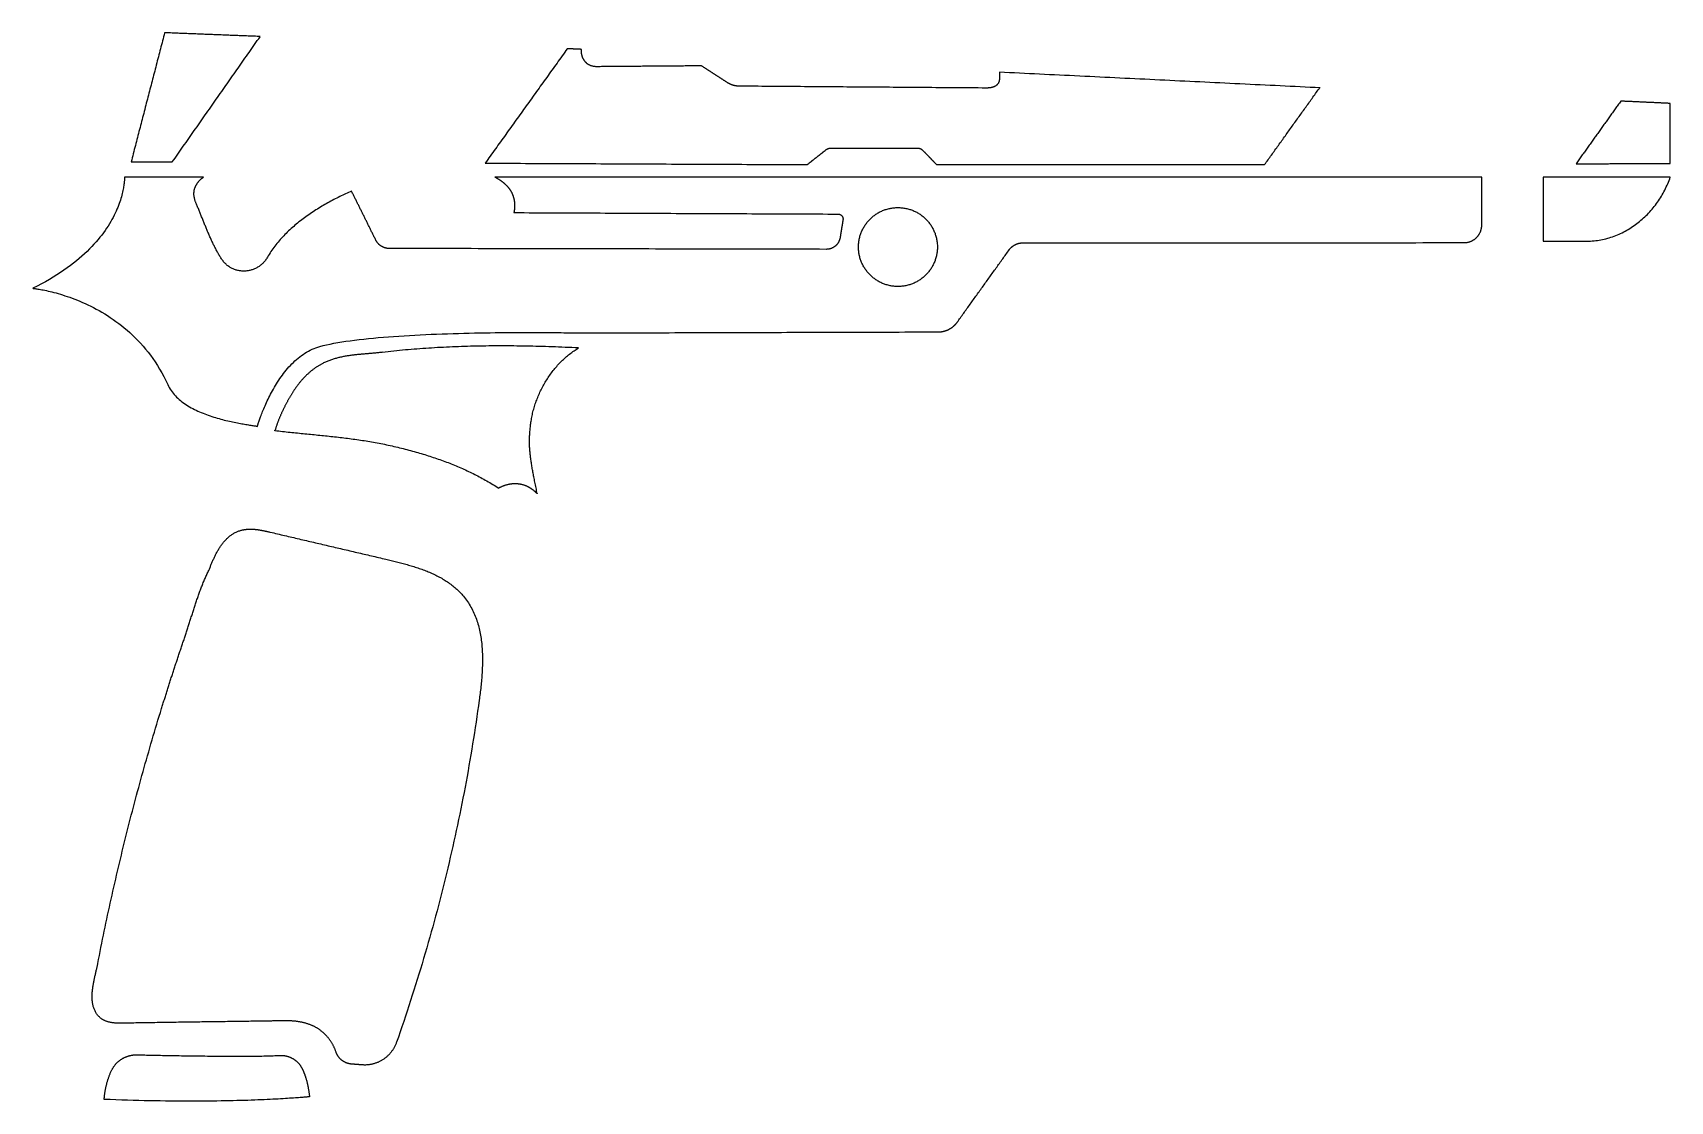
# Model space of a CAD drawing. Header units: metres. Extents: x 163 to 291, y -139 to -55.
import ezdxf

# ---------------------------------------------------------------- set-up
doc = ezdxf.new("R2010")
doc.units = ezdxf.units.M

msp = doc.modelspace()

# ---------------------------------------------------------------- linework, layer by layer
for points in [[(180.306472, -55.611014), (180.189886, -55.606442), (180.0733, -55.60187), (179.956714, -55.597298), (179.840128, -55.592726), (179.723542, -55.588154), (179.606956, -55.583582), (179.49037, -55.57901), (179.373784, -55.574438), (179.257198, -55.569866), (179.140612, -55.565294), (179.024026, -55.560722), (178.90744, -55.55615), (178.790854, -55.551578), (178.674268, -55.547006), (178.557682, -55.542434), (178.441096, -55.537862), (178.32451, -55.53329), (178.207924, -55.528718), (178.091338, -55.524146), (177.974752, -55.519574), (177.858166, -55.515002), (177.74158, -55.51043), (177.624994, -55.505858), (177.508408, -55.501286), (177.391822, -55.496714), (177.275236, -55.492142), (177.15865, -55.48757), (177.042064, -55.482998), (176.925478, -55.478426), (176.808892, -55.473854), (176.692306, -55.469282), (176.57572, -55.46471), (176.459134, -55.460138), (176.342548, -55.455566), (176.225962, -55.450994), (176.109376, -55.446422), (175.99279, -55.44185), (175.876204, -55.437278), (175.759618, -55.432706), (175.643032, -55.428134), (175.526446, -55.423562), (175.40986, -55.41899), (175.293274, -55.414418), (175.176688, -55.409846), (175.060102, -55.405274), (174.943516, -55.400702), (174.82693, -55.39613), (174.710344, -55.391558), (174.593758, -55.386986), (174.477172, -55.382414), (174.360586, -55.377842), (174.244, -55.37327), (174.127414, -55.368698), (174.010828, -55.364126), (173.894242, -55.359554), (173.777656, -55.354982), (173.66107, -55.35041), (173.544484, -55.345838), (173.427898, -55.341266), (173.311312, -55.336694), (173.194726, -55.332122), (173.07814, -55.32755), (172.961554, -55.322978), (172.844968, -55.318406), (172.804074, -55.475886), (172.76318, -55.633366), (172.722286, -55.790846), (172.681392, -55.948326), (172.640498, -56.105806), (172.599604, -56.263286), (172.55871, -56.420766), (172.517816, -56.578246), (172.476922, -56.735726), (172.436028, -56.893206), (172.395134, -57.050686), (172.35424, -57.208166), (172.313346, -57.365646), (172.272452, -57.523126), (172.231558, -57.680606), (172.190664, -57.838086), (172.14977, -57.995566), (172.108876, -58.153046), (172.067982, -58.310526), (172.027088, -58.468006), (171.986194, -58.625486), (171.9453, -58.782966), (171.904406, -58.940446), (171.863512, -59.097926), (171.822618, -59.255406), (171.781724, -59.412886), (171.74083, -59.570366), (171.699936, -59.727846), (171.659042, -59.885326), (171.618148, -60.042806), (171.577254, -60.200286), (171.53636, -60.357766), (171.495466, -60.515246), (171.454572, -60.672726), (171.413678, -60.830206), (171.372784, -60.987686), (171.33189, -61.145166), (171.290996, -61.302646), (171.250102, -61.460126), (171.209208, -61.617606), (171.168314, -61.775086), (171.12742, -61.932566), (171.086526, -62.090046), (171.045632, -62.247526), (171.004738, -62.405006), (170.963844, -62.562486), (170.92295, -62.719966), (170.882056, -62.877446), (170.841162, -63.034926), (170.800268, -63.192406), (170.759374, -63.349886), (170.71848, -63.507366), (170.677586, -63.664846), (170.636692, -63.822326), (170.595798, -63.979806), (170.554904, -64.137286), (170.51401, -64.294766), (170.473116, -64.452246), (170.432222, -64.609726), (170.391328, -64.767206), (170.350434, -64.924686), (170.30954, -65.082166), (170.268646, -65.239646), (170.227752, -65.397126), (170.278044, -65.39738), (170.328336, -65.397634), (170.378628, -65.397888), (170.42892, -65.398142), (170.479212, -65.398396), (170.529504, -65.39865), (170.579796, -65.398904), (170.630088, -65.399158), (170.68038, -65.399412), (170.730672, -65.399666), (170.780964, -65.39992), (170.831256, -65.400174), (170.881548, -65.400428), (170.93184, -65.400682), (170.982132, -65.400936), (171.032424, -65.40119), (171.082716, -65.401444), (171.133008, -65.401698), (171.1833, -65.401952), (171.233592, -65.402206), (171.283884, -65.40246), (171.334176, -65.402714), (171.384468, -65.402968), (171.43476, -65.403222), (171.485052, -65.403476), (171.535344, -65.40373), (171.585636, -65.403984), (171.635928, -65.404238), (171.68622, -65.404492), (171.736512, -65.404746), (171.786804, -65.405), (171.837096, -65.405254), (171.887388, -65.405508), (171.93768, -65.405762), (171.987972, -65.406016), (172.038264, -65.40627), (172.088556, -65.406524), (172.138848, -65.406778), (172.18914, -65.407032), (172.239432, -65.407286), (172.289724, -65.40754), (172.340016, -65.407794), (172.390308, -65.408048), (172.4406, -65.408302), (172.490892, -65.408556), (172.541184, -65.40881), (172.591476, -65.409064), (172.641768, -65.409318), (172.69206, -65.409572), (172.742352, -65.409826), (172.792644, -65.41008), (172.842936, -65.410334), (172.893228, -65.410588), (172.94352, -65.410842), (172.993812, -65.411096), (173.044104, -65.41135), (173.094396, -65.411604), (173.144688, -65.411858), (173.19498, -65.412112), (173.245272, -65.412366), (173.295564, -65.41262), (173.345856, -65.412874), (173.396148, -65.413128), (173.44644, -65.413382), (173.553628, -65.260474), (173.660816, -65.107566), (173.768004, -64.954658), (173.875192, -64.80175), (173.98238, -64.648842), (174.089568, -64.495934), (174.196756, -64.343026), (174.303944, -64.190118), (174.411132, -64.03721), (174.51832, -63.884302), (174.625508, -63.731394), (174.732696, -63.578486), (174.839884, -63.425578), (174.947072, -63.27267), (175.05426, -63.119762), (175.161448, -62.966854), (175.268636, -62.813946), (175.375824, -62.661038), (175.483012, -62.50813), (175.5902, -62.355222), (175.697388, -62.202314), (175.804576, -62.049406), (175.911764, -61.896498), (176.018952, -61.74359), (176.12614, -61.590682), (176.233328, -61.437774), (176.340516, -61.284866), (176.447704, -61.131958), (176.554892, -60.97905), (176.66208, -60.826142), (176.769268, -60.673234), (176.876456, -60.520326), (176.983644, -60.367418), (177.090832, -60.21451), (177.19802, -60.061602), (177.305208, -59.908694), (177.412396, -59.755786), (177.519584, -59.602878), (177.626772, -59.44997), (177.73396, -59.297062), (177.841148, -59.144154), (177.948336, -58.991246), (178.055524, -58.838338), (178.162712, -58.68543), (178.2699, -58.532522), (178.377088, -58.379614), (178.484276, -58.226706), (178.591464, -58.073798), (178.698652, -57.92089), (178.80584, -57.767982), (178.913028, -57.615074), (179.020216, -57.462166), (179.127404, -57.309258), (179.234592, -57.15635), (179.34178, -57.003442), (179.448968, -56.850534), (179.556156, -56.697626), (179.663344, -56.544718), (179.770532, -56.39181), (179.87772, -56.238902), (179.984908, -56.085994), (180.092096, -55.933086), (180.199284, -55.780178), (180.306472, -55.62727)], [(263.178544, -59.62269), (262.786876, -59.60364), (262.395208, -59.58459), (262.00354, -59.56554), (261.611872, -59.54649), (261.220204, -59.52744), (260.828536, -59.50839), (260.436868, -59.48934), (260.0452, -59.47029), (259.653532, -59.45124), (259.261864, -59.43219), (258.870196, -59.41314), (258.478528, -59.39409), (258.08686, -59.37504), (257.695192, -59.35599), (257.303524, -59.33694), (256.911856, -59.31789), (256.520188, -59.29884), (256.12852, -59.27979), (255.736852, -59.26074), (255.345184, -59.24169), (254.953516, -59.22264), (254.561848, -59.20359), (254.17018, -59.18454), (253.778512, -59.16549), (253.386844, -59.14644), (252.995176, -59.12739), (252.603508, -59.10834), (252.21184, -59.08929), (251.820172, -59.07024), (251.428504, -59.05119), (251.036836, -59.03214), (250.645168, -59.01309), (250.2535, -58.99404), (249.861832, -58.97499), (249.470164, -58.95594), (249.078496, -58.93689), (248.686828, -58.91784), (248.29516, -58.89879), (247.903492, -58.87974), (247.511824, -58.86069), (247.120156, -58.84164), (246.728488, -58.82259), (246.33682, -58.80354), (245.945152, -58.78449), (245.553484, -58.76544), (245.161816, -58.74639), (244.770148, -58.72734), (244.37848, -58.70829), (243.986812, -58.68924), (243.595144, -58.67019), (243.203476, -58.65114), (242.811808, -58.63209), (242.42014, -58.61304), (242.028472, -58.59399), (241.636804, -58.57494), (241.245136, -58.55589), (240.853468, -58.53684), (240.4618, -58.51779), (240.070132, -58.49874), (239.678464, -58.47969), (239.286796, -58.46064), (238.895128, -58.44159), (238.50346, -58.42254), (238.111792, -58.40349), (238.111792, -58.410348), (238.111792, -58.417206), (238.111792, -58.424064), (238.111792, -58.430922), (238.111792, -58.43778), (238.111792, -58.444638), (238.111792, -58.451496), (238.111792, -58.458354), (238.111792, -58.465212), (238.111792, -58.47207), (238.111792, -58.478928), (238.111792, -58.485786), (238.111792, -58.492644), (238.111792, -58.499502), (238.111792, -58.50636), (238.111792, -58.513218), (238.111792, -58.520076), (238.111792, -58.526934), (238.111792, -58.533792), (238.111792, -58.54065), (238.111792, -58.547508), (238.111792, -58.554366), (238.111792, -58.561224), (238.111792, -58.568082), (238.111792, -58.57494), (238.111792, -58.581798), (238.111792, -58.588656), (238.111792, -58.595514), (238.111792, -58.602372), (238.111792, -58.60923), (238.111792, -58.616088), (238.111792, -58.622946), (238.111792, -58.629804), (238.111792, -58.636662), (238.111792, -58.64352), (238.111792, -58.650378), (238.111792, -58.657236), (238.111792, -58.664094), (238.111792, -58.670952), (238.111792, -58.67781), (238.111792, -58.684668), (238.111792, -58.691526), (238.111792, -58.698384), (238.111792, -58.705242), (238.111792, -58.7121), (238.111792, -58.718958), (238.111792, -58.725816), (238.111792, -58.732674), (238.111792, -58.739532), (238.111792, -58.74639), (238.111792, -58.753248), (238.111792, -58.760106), (238.111792, -58.766964), (238.111792, -58.773822), (238.111792, -58.78068), (238.111792, -58.787538), (238.111792, -58.794396), (238.111792, -58.801254), (238.111792, -58.808112), (238.111792, -58.81497), (238.111792, -58.821828), (238.111792, -58.828686), (238.111792, -58.835544), (238.111792, -58.842402), (238.111538, -58.87085), (238.110522, -58.898536), (238.108998, -58.925714), (238.106712, -58.952384), (238.103918, -58.978292), (238.100362, -59.003692), (238.096298, -59.02833), (238.091726, -59.05246), (238.086392, -59.076082), (238.08055, -59.099196), (238.073946, -59.121548), (238.066834, -59.143392), (238.059214, -59.164728), (238.051086, -59.185556), (238.042196, -59.205876), (238.032798, -59.225434), (238.022892, -59.244484), (238.012478, -59.263026), (238.001556, -59.28106), (237.990126, -59.298586), (237.978188, -59.315604), (237.965742, -59.332114), (237.952788, -59.348116), (237.939326, -59.36361), (237.925356, -59.378596), (237.910878, -59.393074), (237.895892, -59.407044), (237.880398, -59.420506), (237.864396, -59.433714), (237.847886, -59.446414), (237.830868, -59.458606), (237.813596, -59.47029), (237.795816, -59.481466), (237.777528, -59.492388), (237.758732, -59.502802), (237.739682, -59.512708), (237.720124, -59.52236), (237.700058, -59.531504), (237.679738, -59.54014), (237.65891, -59.548522), (237.637828, -59.556396), (237.616238, -59.563762), (237.594394, -59.570874), (237.572042, -59.577478), (237.549436, -59.583828), (237.526322, -59.58967), (237.502954, -59.595258), (237.479078, -59.600592), (237.454948, -59.605418), (237.430564, -59.60999), (237.405672, -59.614054), (237.380526, -59.617864), (237.355126, -59.62142), (237.329472, -59.624468), (237.30331, -59.627262), (237.276894, -59.629802), (237.250224, -59.632088), (237.2233, -59.633866), (237.196122, -59.63539), (237.16869, -59.63666), (237.141004, -59.637676), (237.11281, -59.638438), (237.084362, -59.638946), (237.05566, -59.6392), (236.753654, -59.636914), (236.451648, -59.634628), (236.149642, -59.632342), (235.847636, -59.630056), (235.54563, -59.62777), (235.243624, -59.625484), (234.941618, -59.623198), (234.639612, -59.620912), (234.337606, -59.618626), (234.0356, -59.61634), (233.733594, -59.614054), (233.431588, -59.611768), (233.129582, -59.609482), (232.827576, -59.607196), (232.52557, -59.60491), (232.223564, -59.602624), (231.921558, -59.600338), (231.619552, -59.598052), (231.317546, -59.595766), (231.01554, -59.59348), (230.713534, -59.591194), (230.411528, -59.588908), (230.109522, -59.586622), (229.807516, -59.584336), (229.50551, -59.58205), (229.203504, -59.579764), (228.901498, -59.577478), (228.599492, -59.575192), (228.297486, -59.572906), (227.99548, -59.57062), (227.693474, -59.568334), (227.391468, -59.566048), (227.089462, -59.563762), (226.787456, -59.561476), (226.48545, -59.55919), (226.183444, -59.556904), (225.881438, -59.554618), (225.579432, -59.552332), (225.277426, -59.550046), (224.97542, -59.54776), (224.673414, -59.545474), (224.371408, -59.543188), (224.069402, -59.540902), (223.767396, -59.538616), (223.46539, -59.53633), (223.163384, -59.534044), (222.861378, -59.531758), (222.559372, -59.529472), (222.257366, -59.527186), (221.95536, -59.5249), (221.653354, -59.522614), (221.351348, -59.520328), (221.049342, -59.518042), (220.747336, -59.515756), (220.44533, -59.51347), (220.143324, -59.511184), (219.841318, -59.508898), (219.539312, -59.506612), (219.237306, -59.504326), (218.9353, -59.50204), (218.633294, -59.499754), (218.331288, -59.497468), (218.029282, -59.495182), (217.727276, -59.492896), (217.712798, -59.492388), (217.69832, -59.49188), (217.683842, -59.491118), (217.669364, -59.490356), (217.654886, -59.48934), (217.640408, -59.488324), (217.62593, -59.487054), (217.611452, -59.485784), (217.596974, -59.48426), (217.582496, -59.482736), (217.568018, -59.480958), (217.55354, -59.47918), (217.539062, -59.477148), (217.524584, -59.475116), (217.510106, -59.473084), (217.495882, -59.470798), (217.481658, -59.468512), (217.467434, -59.465972), (217.45321, -59.463432), (217.438986, -59.460638), (217.424762, -59.457844), (217.410538, -59.454796), (217.396314, -59.451748), (217.38209, -59.448446), (217.36812, -59.445144), (217.35415, -59.441588), (217.34018, -59.438032), (217.32621, -59.434222), (217.31224, -59.430412), (217.29827, -59.426348), (217.2843, -59.422284), (217.27033, -59.417966), (217.256614, -59.413648), (217.242898, -59.409076), (217.229182, -59.404504), (217.215466, -59.399932), (217.20175, -59.395106), (217.188034, -59.39028), (217.174572, -59.3852), (217.16111, -59.38012), (217.147648, -59.374786), (217.134186, -59.369452), (217.120724, -59.363864), (217.107262, -59.358276), (217.094054, -59.352434), (217.080846, -59.346592), (217.067638, -59.340496), (217.05443, -59.3344), (217.041222, -59.328304), (217.028268, -59.321954), (217.015314, -59.315604), (217.00236, -59.309), (216.989406, -59.302396), (216.976452, -59.295538), (216.963752, -59.28868), (216.951052, -59.281568), (216.938352, -59.274456), (216.925652, -59.267344), (216.913206, -59.259978), (216.90076, -59.252612), (216.888314, -59.244992), (216.875868, -59.237372), (216.863422, -59.229498), (216.85123, -59.221624), (216.81948, -59.20105), (216.78773, -59.180476), (216.75598, -59.159902), (216.72423, -59.139328), (216.69248, -59.118754), (216.66073, -59.09818), (216.62898, -59.077606), (216.59723, -59.057032), (216.56548, -59.036458), (216.53373, -59.015884), (216.50198, -58.99531), (216.47023, -58.974736), (216.43848, -58.954162), (216.40673, -58.933588), (216.37498, -58.913014), (216.34323, -58.89244), (216.31148, -58.871866), (216.27973, -58.851292), (216.24798, -58.830718), (216.21623, -58.810144), (216.18448, -58.78957), (216.15273, -58.768996), (216.12098, -58.748422), (216.08923, -58.727848), (216.05748, -58.707274), (216.02573, -58.6867), (215.99398, -58.666126), (215.96223, -58.645552), (215.93048, -58.624978), (215.89873, -58.604404), (215.86698, -58.58383), (215.83523, -58.563256), (215.80348, -58.542682), (215.77173, -58.522108), (215.73998, -58.501534), (215.70823, -58.48096), (215.67648, -58.460386), (215.64473, -58.439812), (215.61298, -58.419238), (215.58123, -58.398664), (215.54948, -58.37809), (215.51773, -58.357516), (215.48598, -58.336942), (215.45423, -58.316368), (215.42248, -58.295794), (215.39073, -58.27522), (215.35898, -58.254646), (215.32723, -58.234072), (215.29548, -58.213498), (215.26373, -58.192924), (215.23198, -58.17235), (215.20023, -58.151776), (215.16848, -58.131202), (215.13673, -58.110628), (215.10498, -58.090054), (215.07323, -58.06948), (215.04148, -58.048906), (215.00973, -58.028332), (214.97798, -58.007758), (214.94623, -57.987184), (214.91448, -57.96661), (214.88273, -57.946036), (214.85098, -57.925462), (214.81923, -57.904888), (214.691214, -57.905904), (214.563198, -57.90692), (214.435182, -57.907936), (214.307166, -57.908952), (214.17915, -57.909968), (214.051134, -57.910984), (213.923118, -57.912), (213.795102, -57.913016), (213.667086, -57.914032), (213.53907, -57.915048), (213.411054, -57.916064), (213.283038, -57.91708), (213.155022, -57.918096), (213.027006, -57.919112), (212.89899, -57.920128), (212.770974, -57.921144), (212.642958, -57.92216), (212.514942, -57.923176), (212.386926, -57.924192), (212.25891, -57.925208), (212.130894, -57.926224), (212.002878, -57.92724), (211.874862, -57.928256), (211.746846, -57.929272), (211.61883, -57.930288), (211.490814, -57.931304), (211.362798, -57.93232), (211.234782, -57.933336), (211.106766, -57.934352), (210.97875, -57.935368), (210.850734, -57.936384), (210.722718, -57.9374), (210.594702, -57.938416), (210.466686, -57.939432), (210.33867, -57.940448), (210.210654, -57.941464), (210.082638, -57.94248), (209.954622, -57.943496), (209.826606, -57.944512), (209.69859, -57.945528), (209.570574, -57.946544), (209.442558, -57.94756), (209.314542, -57.948576), (209.186526, -57.949592), (209.05851, -57.950608), (208.930494, -57.951624), (208.802478, -57.95264), (208.674462, -57.953656), (208.546446, -57.954672), (208.41843, -57.955688), (208.290414, -57.956704), (208.162398, -57.95772), (208.034382, -57.958736), (207.906366, -57.959752), (207.77835, -57.960768), (207.650334, -57.961784), (207.522318, -57.9628), (207.394302, -57.963816), (207.266286, -57.964832), (207.13827, -57.965848), (207.010254, -57.966864), (206.882238, -57.96788), (206.754222, -57.968896), (206.626206, -57.969912), (206.586582, -57.969404), (206.54772, -57.96788), (206.50962, -57.96534), (206.472028, -57.961784), (206.435198, -57.957466), (206.398876, -57.952132), (206.363316, -57.945782), (206.328518, -57.93867), (206.294228, -57.930542), (206.2607, -57.921652), (206.22768, -57.912), (206.195422, -57.901332), (206.163926, -57.889902), (206.132938, -57.87771), (206.102712, -57.864756), (206.073248, -57.85104), (206.044292, -57.836562), (206.016098, -57.821322), (205.988412, -57.80532), (205.961488, -57.788556), (205.935326, -57.771284), (205.909672, -57.75325), (205.88478, -57.734454), (205.860396, -57.71515), (205.836774, -57.695338), (205.813914, -57.674764), (205.791562, -57.653682), (205.769972, -57.632092), (205.74889, -57.60974), (205.72857, -57.58688), (205.708758, -57.563512), (205.689708, -57.539636), (205.67142, -57.515252), (205.65364, -57.490614), (205.636622, -57.465468), (205.620112, -57.439814), (205.604364, -57.413906), (205.589378, -57.38749), (205.5749, -57.36082), (205.561184, -57.333642), (205.547976, -57.30621), (205.53553, -57.27827), (205.523846, -57.250076), (205.51267, -57.221628), (205.502256, -57.192926), (205.49235, -57.16397), (205.483206, -57.13476), (205.47457, -57.105296), (205.466696, -57.075578), (205.459584, -57.045606), (205.45298, -57.015634), (205.447138, -56.985408), (205.441804, -56.954928), (205.437232, -56.924448), (205.433168, -56.893968), (205.429866, -56.863234), (205.427326, -56.8325), (205.425294, -56.801766), (205.424024, -56.770778), (205.423262, -56.73979), (205.423262, -56.708802), (205.42377, -56.677814), (205.42504, -56.646826), (205.427072, -56.616092), (205.4098, -56.61533), (205.392528, -56.614568), (205.375256, -56.613806), (205.357984, -56.613044), (205.340712, -56.612282), (205.32344, -56.61152), (205.306168, -56.610758), (205.288896, -56.609996), (205.271624, -56.609234), (205.254352, -56.608472), (205.23708, -56.60771), (205.219808, -56.606948), (205.202536, -56.606186), (205.185264, -56.605424), (205.167992, -56.604662), (205.15072, -56.6039), (205.133448, -56.603138), (205.116176, -56.602376), (205.098904, -56.601614), (205.081632, -56.600852), (205.06436, -56.60009), (205.047088, -56.599328), (205.029816, -56.598566), (205.012544, -56.597804), (204.995272, -56.597042), (204.978, -56.59628), (204.960728, -56.595518), (204.943456, -56.594756), (204.926184, -56.593994), (204.908912, -56.593232), (204.89164, -56.59247), (204.874368, -56.591708), (204.857096, -56.590946), (204.839824, -56.590184), (204.822552, -56.589422), (204.80528, -56.58866), (204.788008, -56.587898), (204.770736, -56.587136), (204.753464, -56.586374), (204.736192, -56.585612), (204.71892, -56.58485), (204.701648, -56.584088), (204.684376, -56.583326), (204.667104, -56.582564), (204.649832, -56.581802), (204.63256, -56.58104), (204.615288, -56.580278), (204.598016, -56.579516), (204.580744, -56.578754), (204.563472, -56.577992), (204.5462, -56.57723), (204.528928, -56.576468), (204.511656, -56.575706), (204.494384, -56.574944), (204.477112, -56.574182), (204.45984, -56.57342), (204.442568, -56.572658), (204.425296, -56.571896), (204.408024, -56.571134), (204.390752, -56.570372), (204.37348, -56.56961), (204.356208, -56.568848), (204.338936, -56.568086), (204.321664, -56.567324), (204.221334, -56.707024), (204.121004, -56.846724), (204.020674, -56.986424), (203.920344, -57.126124), (203.820014, -57.265824), (203.719684, -57.405524), (203.619354, -57.545224), (203.519024, -57.684924), (203.418694, -57.824624), (203.318364, -57.964324), (203.218034, -58.104024), (203.117704, -58.243724), (203.017374, -58.383424), (202.917044, -58.523124), (202.816714, -58.662824), (202.716384, -58.802524), (202.616054, -58.942224), (202.515724, -59.081924), (202.415394, -59.221624), (202.315064, -59.361324), (202.214734, -59.501024), (202.114404, -59.640724), (202.014074, -59.780424), (201.913744, -59.920124), (201.813414, -60.059824), (201.713084, -60.199524), (201.612754, -60.339224), (201.512424, -60.478924), (201.412094, -60.618624), (201.311764, -60.758324), (201.211434, -60.898024), (201.111104, -61.037724), (201.010774, -61.177424), (200.910444, -61.317124), (200.810114, -61.456824), (200.709784, -61.596524), (200.609454, -61.736224), (200.509124, -61.875924), (200.408794, -62.015624), (200.308464, -62.155324), (200.208134, -62.295024), (200.107804, -62.434724), (200.007474, -62.574424), (199.907144, -62.714124), (199.806814, -62.853824), (199.706484, -62.993524), (199.606154, -63.133224), (199.505824, -63.272924), (199.405494, -63.412624), (199.305164, -63.552324), (199.204834, -63.692024), (199.104504, -63.831724), (199.004174, -63.971424), (198.903844, -64.111124), (198.803514, -64.250824), (198.703184, -64.390524), (198.602854, -64.530224), (198.502524, -64.669924), (198.402194, -64.809624), (198.301864, -64.949324), (198.201534, -65.089024), (198.101204, -65.228724), (198.000874, -65.368424), (197.900544, -65.508124), (198.29399, -65.509902), (198.687436, -65.51168), (199.080882, -65.513458), (199.474328, -65.515236), (199.867774, -65.517014), (200.26122, -65.518792), (200.654666, -65.52057), (201.048112, -65.522348), (201.441558, -65.524126), (201.835004, -65.525904), (202.22845, -65.527682), (202.621896, -65.52946), (203.015342, -65.531238), (203.408788, -65.533016), (203.802234, -65.534794), (204.19568, -65.536572), (204.589126, -65.53835), (204.982572, -65.540128), (205.376018, -65.541906), (205.769464, -65.543684), (206.16291, -65.545462), (206.556356, -65.54724), (206.949802, -65.549018), (207.343248, -65.550796), (207.736694, -65.552574), (208.13014, -65.554352), (208.523586, -65.55613), (208.917032, -65.557908), (209.310478, -65.559686), (209.703924, -65.561464), (210.09737, -65.563242), (210.490816, -65.56502), (210.884262, -65.566798), (211.277708, -65.568576), (211.671154, -65.570354), (212.0646, -65.572132), (212.458046, -65.57391), (212.851492, -65.575688), (213.244938, -65.577466), (213.638384, -65.579244), (214.03183, -65.581022), (214.425276, -65.5828), (214.818722, -65.584578), (215.212168, -65.586356), (215.605614, -65.588134), (215.99906, -65.589912), (216.392506, -65.59169), (216.785952, -65.593468), (217.179398, -65.595246), (217.572844, -65.597024), (217.96629, -65.598802), (218.359736, -65.60058), (218.753182, -65.602358), (219.146628, -65.604136), (219.540074, -65.605914), (219.93352, -65.607692), (220.326966, -65.60947), (220.720412, -65.611248), (221.113858, -65.613026), (221.507304, -65.614804), (221.90075, -65.616582), (222.294196, -65.61836), (222.687642, -65.620138), (223.081088, -65.621916), (223.104202, -65.603628), (223.12757, -65.58534), (223.150684, -65.567052), (223.174052, -65.548764), (223.197166, -65.530476), (223.220534, -65.512188), (223.243648, -65.4939), (223.267016, -65.475612), (223.29013, -65.457324), (223.313244, -65.439036), (223.336612, -65.420748), (223.359726, -65.40246), (223.383094, -65.384172), (223.406208, -65.365884), (223.429576, -65.347596), (223.45269, -65.329308), (223.476058, -65.31102), (223.499172, -65.292732), (223.52254, -65.274444), (223.545654, -65.256156), (223.568768, -65.237868), (223.592136, -65.21958), (223.61525, -65.201292), (223.638618, -65.183004), (223.661732, -65.164716), (223.6851, -65.146428), (223.708214, -65.12814), (223.731582, -65.109852), (223.754696, -65.091564), (223.778064, -65.073276), (223.801178, -65.054988), (223.824546, -65.0367), (223.84766, -65.018412), (223.870774, -65.000124), (223.894142, -64.981836), (223.917256, -64.963548), (223.940624, -64.94526), (223.963738, -64.926972), (223.987106, -64.908684), (224.01022, -64.890396), (224.033588, -64.872108), (224.056702, -64.85382), (224.08007, -64.835532), (224.103184, -64.817244), (224.126552, -64.798956), (224.149666, -64.780668), (224.17278, -64.76238), (224.196148, -64.744092), (224.219262, -64.725804), (224.24263, -64.707516), (224.265744, -64.689228), (224.289112, -64.67094), (224.312226, -64.652652), (224.335594, -64.634364), (224.358708, -64.616076), (224.382076, -64.597788), (224.40519, -64.5795), (224.428558, -64.561212), (224.451672, -64.542924), (224.474786, -64.524636), (224.498154, -64.506348), (224.521268, -64.48806), (224.544636, -64.469772), (224.56775, -64.451484), (224.57283, -64.447674), (224.57791, -64.443864), (224.58299, -64.440054), (224.58807, -64.436244), (224.59315, -64.432688), (224.59823, -64.429132), (224.60331, -64.425576), (224.608644, -64.42202), (224.613978, -64.418718), (224.619312, -64.415416), (224.624646, -64.412114), (224.62998, -64.408812), (224.635314, -64.40551), (224.640648, -64.402462), (224.645982, -64.399414), (224.651316, -64.396366), (224.656904, -64.393318), (224.662492, -64.390524), (224.66808, -64.38773), (224.673668, -64.384936), (224.679256, -64.382142), (224.684844, -64.379602), (224.690432, -64.377062), (224.69602, -64.374522), (224.701608, -64.371982), (224.70745, -64.369442), (224.713292, -64.367156), (224.719134, -64.36487), (224.724976, -64.362584), (224.730818, -64.360298), (224.73666, -64.358266), (224.742502, -64.356234), (224.748344, -64.354202), (224.754186, -64.35217), (224.760028, -64.350392), (224.76587, -64.348614), (224.771712, -64.346836), (224.777554, -64.345058), (224.78365, -64.343534), (224.789746, -64.34201), (224.795842, -64.340486), (224.801938, -64.338962), (224.808034, -64.337692), (224.81413, -64.336422), (224.820226, -64.335152), (224.826322, -64.333882), (224.832418, -64.332866), (224.838514, -64.33185), (224.84461, -64.330834), (224.850706, -64.329818), (224.856802, -64.329056), (224.862898, -64.328294), (224.868994, -64.327532), (224.87509, -64.32677), (224.881186, -64.326262), (224.887282, -64.325754), (224.893632, -64.325246), (224.899982, -64.324738), (224.906332, -64.324484), (224.912682, -64.32423), (224.919032, -64.323976), (224.925382, -64.323722), (224.931732, -64.323722), (224.938082, -64.323722), (225.043492, -64.323722), (225.148902, -64.323722), (225.254312, -64.323722), (225.359722, -64.323722), (225.465132, -64.323722), (225.570542, -64.323722), (225.675952, -64.323722), (225.781362, -64.323722), (225.886772, -64.323722), (225.992182, -64.323722), (226.097592, -64.323722), (226.203002, -64.323722), (226.308412, -64.323722), (226.413822, -64.323722), (226.519232, -64.323722), (226.624642, -64.323722), (226.730052, -64.323722), (226.835462, -64.323722), (226.940872, -64.323722), (227.046282, -64.323722), (227.151692, -64.323722), (227.257102, -64.323722), (227.362512, -64.323722), (227.467922, -64.323722), (227.573332, -64.323722), (227.678742, -64.323722), (227.784152, -64.323722), (227.889562, -64.323722), (227.994972, -64.323722), (228.100382, -64.323722), (228.205792, -64.323722), (228.311202, -64.323722), (228.416612, -64.323722), (228.522022, -64.323722), (228.627432, -64.323722), (228.732842, -64.323722), (228.838252, -64.323722), (228.943662, -64.323722), (229.049072, -64.323722), (229.154482, -64.323722), (229.259892, -64.323722), (229.365302, -64.323722), (229.470712, -64.323722), (229.576122, -64.323722), (229.681532, -64.323722), (229.786942, -64.323722), (229.892352, -64.323722), (229.997762, -64.323722), (230.103172, -64.323722), (230.208582, -64.323722), (230.313992, -64.323722), (230.419402, -64.323722), (230.524812, -64.323722), (230.630222, -64.323722), (230.735632, -64.323722), (230.841042, -64.323722), (230.946452, -64.323722), (231.051862, -64.323722), (231.157272, -64.323722), (231.262682, -64.323722), (231.368092, -64.323722), (231.473502, -64.323722), (231.578912, -64.323722), (231.684322, -64.323722), (231.69118, -64.323722), (231.698038, -64.323722), (231.704896, -64.323976), (231.711754, -64.32423), (231.718612, -64.324484), (231.72547, -64.324992), (231.732074, -64.3255), (231.738678, -64.326008), (231.745282, -64.32677), (231.751886, -64.327532), (231.75849, -64.328294), (231.765094, -64.329056), (231.771698, -64.330072), (231.778302, -64.331088), (231.784906, -64.332104), (231.79151, -64.333374), (231.798114, -64.334644), (231.804718, -64.335914), (231.811322, -64.337184), (231.817926, -64.338708), (231.82453, -64.340232), (231.831134, -64.341756), (231.837484, -64.343534), (231.843834, -64.345312), (231.850184, -64.34709), (231.856534, -64.348868), (231.862884, -64.3509), (231.869234, -64.352932), (231.875584, -64.354964), (231.881934, -64.35725), (231.888284, -64.359536), (231.894634, -64.361822), (231.900984, -64.364108), (231.90708, -64.366648), (231.913176, -64.369188), (231.919272, -64.371728), (231.925368, -64.374268), (231.931464, -64.377062), (231.93756, -64.379856), (231.943656, -64.38265), (231.949752, -64.385698), (231.955594, -64.388746), (231.961436, -64.391794), (231.967278, -64.394842), (231.97312, -64.398144), (231.978962, -64.401446), (231.984804, -64.404748), (231.990646, -64.40805), (231.996488, -64.411606), (232.002076, -64.415162), (232.007664, -64.418718), (232.013252, -64.422274), (232.01884, -64.426084), (232.024428, -64.429894), (232.030016, -64.433704), (232.035604, -64.437514), (232.040938, -64.441578), (232.046272, -64.445642), (232.051606, -64.449706), (232.05694, -64.454024), (232.062274, -64.458342), (232.067608, -64.46266), (232.072688, -64.466978), (232.077768, -64.47155), (232.095294, -64.489584), (232.11282, -64.507618), (232.130346, -64.525652), (232.147872, -64.543686), (232.165398, -64.56172), (232.182924, -64.579754), (232.20045, -64.597788), (232.217976, -64.615822), (232.235502, -64.633856), (232.253028, -64.65189), (232.270554, -64.669924), (232.28808, -64.687958), (232.305606, -64.705992), (232.323132, -64.724026), (232.340658, -64.74206), (232.358184, -64.760094), (232.37571, -64.778128), (232.393236, -64.796162), (232.410762, -64.814196), (232.428288, -64.83223), (232.445814, -64.850264), (232.46334, -64.868298), (232.480866, -64.886332), (232.498392, -64.904366), (232.515918, -64.9224), (232.533444, -64.940434), (232.55097, -64.958468), (232.568496, -64.976502), (232.586022, -64.994536), (232.603548, -65.01257), (232.621074, -65.030604), (232.6386, -65.048638), (232.656126, -65.066672), (232.673652, -65.084706), (232.691178, -65.10274), (232.708704, -65.120774), (232.72623, -65.138808), (232.743756, -65.156842), (232.761282, -65.174876), (232.778808, -65.19291), (232.796334, -65.210944), (232.81386, -65.228978), (232.831386, -65.247012), (232.848912, -65.265046), (232.866438, -65.28308), (232.883964, -65.301114), (232.90149, -65.319148), (232.919016, -65.337182), (232.936542, -65.355216), (232.954068, -65.37325), (232.971594, -65.391284), (232.98912, -65.409318), (233.006646, -65.427352), (233.024172, -65.445386), (233.041698, -65.46342), (233.059224, -65.481454), (233.07675, -65.499488), (233.094276, -65.517522), (233.111802, -65.535556), (233.129328, -65.55359), (233.146854, -65.571624), (233.16438, -65.589658), (233.181906, -65.607692), (233.199432, -65.625726), (233.59999, -65.625726), (234.000548, -65.625726), (234.401106, -65.625726), (234.801664, -65.625726), (235.202222, -65.625726), (235.60278, -65.625726), (236.003338, -65.625726), (236.403896, -65.625726), (236.804454, -65.625726), (237.205012, -65.625726), (237.60557, -65.625726), (238.006128, -65.625726), (238.406686, -65.625726), (238.807244, -65.625726), (239.207802, -65.625726), (239.60836, -65.625726), (240.008918, -65.625726), (240.409476, -65.625726), (240.810034, -65.625726), (241.210592, -65.625726), (241.61115, -65.625726), (242.011708, -65.625726), (242.412266, -65.625726), (242.812824, -65.625726), (243.213382, -65.625726), (243.61394, -65.625726), (244.014498, -65.625726), (244.415056, -65.625726), (244.815614, -65.625726), (245.216172, -65.625726), (245.61673, -65.625726), (246.017288, -65.625726), (246.417846, -65.625726), (246.818404, -65.625726), (247.218962, -65.625726), (247.61952, -65.625726), (248.020078, -65.625726), (248.420636, -65.625726), (248.821194, -65.625726), (249.221752, -65.625726), (249.62231, -65.625726), (250.022868, -65.625726), (250.423426, -65.625726), (250.823984, -65.625726), (251.224542, -65.625726), (251.6251, -65.625726), (252.025658, -65.625726), (252.426216, -65.625726), (252.826774, -65.625726), (253.227332, -65.625726), (253.62789, -65.625726), (254.028448, -65.625726), (254.429006, -65.625726), (254.829564, -65.625726), (255.230122, -65.625726), (255.63068, -65.625726), (256.031238, -65.625726), (256.431796, -65.625726), (256.832354, -65.625726), (257.232912, -65.625726), (257.63347, -65.625726), (258.034028, -65.625726), (258.434586, -65.625726), (258.835144, -65.625726), (258.902708, -65.531492), (258.970272, -65.437258), (259.037836, -65.343024), (259.1054, -65.24879), (259.172964, -65.154556), (259.240528, -65.060322), (259.308092, -64.966088), (259.375656, -64.871854), (259.44322, -64.77762), (259.510784, -64.683386), (259.578348, -64.589152), (259.645912, -64.494918), (259.713476, -64.400684), (259.78104, -64.30645), (259.848604, -64.212216), (259.916168, -64.117982), (259.983732, -64.023748), (260.051296, -63.929514), (260.11886, -63.83528), (260.186424, -63.741046), (260.253988, -63.646812), (260.321552, -63.552578), (260.389116, -63.458344), (260.45668, -63.36411), (260.524244, -63.269876), (260.591808, -63.175642), (260.659372, -63.081408), (260.726936, -62.987174), (260.7945, -62.89294), (260.862064, -62.798706), (260.929628, -62.704472), (260.997192, -62.610238), (261.064756, -62.516004), (261.13232, -62.42177), (261.199884, -62.327536), (261.267448, -62.233302), (261.335012, -62.139068), (261.402576, -62.044834), (261.47014, -61.9506), (261.537704, -61.856366), (261.605268, -61.762132), (261.672832, -61.667898), (261.740396, -61.573664), (261.80796, -61.47943), (261.875524, -61.385196), (261.943088, -61.290962), (262.010652, -61.196728), (262.078216, -61.102494), (262.14578, -61.00826), (262.213344, -60.914026), (262.280908, -60.819792), (262.348472, -60.725558), (262.416036, -60.631324), (262.4836, -60.53709), (262.551164, -60.442856), (262.618728, -60.348622), (262.686292, -60.254388), (262.753856, -60.160154), (262.82142, -60.06592), (262.888984, -59.971686), (262.956548, -59.877452), (263.024112, -59.783218), (263.091676, -59.688984), (263.15924, -59.59475)], [(286.6771, -60.660534), (286.62249, -60.736988), (286.56788, -60.813442), (286.51327, -60.889896), (286.45866, -60.96635), (286.40405, -61.042804), (286.34944, -61.119258), (286.29483, -61.195712), (286.24022, -61.272166), (286.18561, -61.34862), (286.131, -61.425074), (286.07639, -61.501528), (286.02178, -61.577982), (285.96717, -61.654436), (285.91256, -61.73089), (285.85795, -61.807344), (285.80334, -61.883798), (285.74873, -61.960252), (285.69412, -62.036706), (285.63951, -62.11316), (285.5849, -62.189614), (285.53029, -62.266068), (285.47568, -62.342522), (285.42107, -62.418976), (285.36646, -62.49543), (285.31185, -62.571884), (285.25724, -62.648338), (285.20263, -62.724792), (285.14802, -62.801246), (285.09341, -62.8777), (285.0388, -62.954154), (284.98419, -63.030608), (284.92958, -63.107062), (284.87497, -63.183516), (284.82036, -63.25997), (284.76575, -63.336424), (284.71114, -63.412878), (284.65653, -63.489332), (284.60192, -63.565786), (284.54731, -63.64224), (284.4927, -63.718694), (284.43809, -63.795148), (284.38348, -63.871602), (284.32887, -63.948056), (284.27426, -64.02451), (284.21965, -64.100964), (284.16504, -64.177418), (284.11043, -64.253872), (284.05582, -64.330326), (284.00121, -64.40678), (283.9466, -64.483234), (283.89199, -64.559688), (283.83738, -64.636142), (283.78277, -64.712596), (283.72816, -64.78905), (283.67355, -64.865504), (283.61894, -64.941958), (283.56433, -65.018412), (283.50972, -65.094866), (283.45511, -65.17132), (283.4005, -65.247774), (283.34589, -65.324228), (283.29128, -65.400682), (283.23667, -65.477136), (283.18206, -65.55359), (283.297122, -65.553336), (283.412184, -65.553082), (283.526992, -65.552828), (283.642054, -65.552574), (283.757116, -65.55232), (283.871924, -65.552066), (283.986986, -65.551812), (284.102048, -65.551558), (284.21711, -65.551304), (284.331918, -65.55105), (284.44698, -65.550796), (284.562042, -65.550542), (284.67685, -65.550288), (284.791912, -65.550034), (284.906974, -65.54978), (285.022036, -65.549526), (285.136844, -65.549272), (285.251906, -65.549018), (285.366968, -65.548764), (285.481776, -65.54851), (285.596838, -65.548256), (285.7119, -65.548002), (285.826962, -65.547748), (285.94177, -65.547494), (286.056832, -65.54724), (286.171894, -65.546986), (286.286702, -65.546732), (286.401764, -65.546478), (286.516826, -65.546224), (286.631634, -65.54597), (286.746696, -65.545716), (286.861758, -65.545462), (286.97682, -65.545208), (287.091628, -65.544954), (287.20669, -65.5447), (287.321752, -65.544446), (287.43656, -65.544192), (287.551622, -65.543938), (287.666684, -65.543684), (287.781746, -65.54343), (287.896554, -65.543176), (288.011616, -65.542922), (288.126678, -65.542668), (288.241486, -65.542414), (288.356548, -65.54216), (288.47161, -65.541906), (288.586672, -65.541652), (288.70148, -65.541398), (288.816542, -65.541144), (288.931604, -65.54089), (289.046412, -65.540636), (289.161474, -65.540382), (289.276536, -65.540128), (289.391598, -65.539874), (289.506406, -65.53962), (289.621468, -65.539366), (289.73653, -65.539112), (289.851338, -65.538858), (289.9664, -65.538604), (290.081462, -65.53835), (290.196524, -65.538096), (290.311332, -65.537842), (290.426394, -65.537588), (290.541456, -65.537334), (290.541456, -65.463928), (290.541456, -65.390522), (290.541456, -65.317116), (290.541456, -65.24371), (290.541456, -65.170304), (290.541456, -65.096898), (290.541456, -65.023492), (290.541456, -64.950086), (290.541456, -64.87668), (290.541456, -64.803274), (290.541456, -64.729868), (290.541456, -64.656462), (290.541456, -64.583056), (290.541456, -64.50965), (290.541456, -64.436244), (290.541456, -64.362838), (290.541456, -64.289432), (290.541456, -64.216026), (290.541456, -64.14262), (290.541456, -64.069214), (290.541456, -63.995808), (290.541456, -63.922402), (290.541456, -63.848996), (290.541456, -63.77559), (290.541456, -63.702184), (290.541456, -63.628778), (290.541456, -63.555372), (290.541456, -63.481966), (290.541456, -63.40856), (290.541456, -63.335154), (290.541456, -63.261748), (290.541456, -63.188342), (290.541456, -63.114936), (290.541456, -63.04153), (290.541456, -62.968124), (290.541456, -62.894718), (290.541456, -62.821312), (290.541456, -62.747906), (290.541456, -62.6745), (290.541456, -62.601094), (290.541456, -62.527688), (290.541456, -62.454282), (290.541456, -62.380876), (290.541456, -62.30747), (290.541456, -62.234064), (290.541456, -62.160658), (290.541456, -62.087252), (290.541456, -62.013846), (290.541456, -61.94044), (290.541456, -61.867034), (290.541456, -61.793628), (290.541456, -61.720222), (290.541456, -61.646816), (290.541456, -61.57341), (290.541456, -61.500004), (290.541456, -61.426598), (290.541456, -61.353192), (290.541456, -61.279786), (290.541456, -61.20638), (290.541456, -61.132974), (290.541456, -61.059568), (290.541456, -60.986162), (290.541456, -60.912756), (290.541456, -60.83935), (290.481004, -60.836556), (290.420552, -60.833762), (290.3601, -60.830968), (290.299648, -60.828174), (290.239196, -60.82538), (290.178744, -60.822586), (290.118292, -60.819792), (290.05784, -60.816998), (289.997388, -60.814204), (289.936936, -60.81141), (289.876484, -60.808616), (289.816032, -60.805822), (289.75558, -60.803028), (289.695128, -60.800234), (289.634676, -60.79744), (289.574224, -60.794646), (289.513772, -60.791852), (289.45332, -60.789058), (289.392868, -60.786264), (289.332416, -60.78347), (289.271964, -60.780676), (289.211512, -60.777882), (289.15106, -60.775088), (289.090608, -60.772294), (289.030156, -60.7695), (288.969704, -60.766706), (288.909252, -60.763912), (288.8488, -60.761118), (288.788348, -60.758324), (288.727896, -60.75553), (288.667444, -60.752736), (288.606992, -60.749942), (288.54654, -60.747148), (288.486088, -60.744354), (288.425636, -60.74156), (288.365184, -60.738766), (288.304732, -60.735972), (288.24428, -60.733178), (288.183828, -60.730384), (288.123376, -60.72759), (288.062924, -60.724796), (288.002472, -60.722002), (287.94202, -60.719208), (287.881568, -60.716414), (287.821116, -60.71362), (287.760664, -60.710826), (287.700212, -60.708032), (287.63976, -60.705238), (287.579308, -60.702444), (287.518856, -60.69965), (287.458404, -60.696856), (287.397952, -60.694062), (287.3375, -60.691268), (287.277048, -60.688474), (287.216596, -60.68568), (287.156144, -60.682886), (287.095692, -60.680092), (287.03524, -60.677298), (286.974788, -60.674504), (286.914336, -60.67171), (286.853884, -60.668916), (286.793432, -60.666122), (286.73298, -60.663328), (286.672528, -60.660534)], [(198.65467, -66.588132), (198.6788, -66.600324), (198.702676, -66.61277), (198.726552, -66.62547), (198.750428, -66.638424), (198.774304, -66.651378), (198.79818, -66.664586), (198.822056, -66.678048), (198.845678, -66.691764), (198.8693, -66.705734), (198.892922, -66.719958), (198.91629, -66.734182), (198.939658, -66.74866), (198.963026, -66.763392), (198.98614, -66.778378), (199.009254, -66.793364), (199.032114, -66.808604), (199.054974, -66.824098), (199.077834, -66.839846), (199.10044, -66.855594), (199.123046, -66.871596), (199.145398, -66.887852), (199.16775, -66.904108), (199.189848, -66.920618), (199.211692, -66.937128), (199.233536, -66.953892), (199.255126, -66.97091), (199.276716, -66.987928), (199.298052, -67.0052), (199.319134, -67.022472), (199.340216, -67.039998), (199.361044, -67.057524), (199.381618, -67.075304), (199.401938, -67.093084), (199.422258, -67.111118), (199.442324, -67.129152), (199.462136, -67.14744), (199.481694, -67.165728), (199.500998, -67.18427), (199.520302, -67.202812), (199.539352, -67.221608), (199.558148, -67.240404), (199.57669, -67.259454), (199.594978, -67.278504), (199.613012, -67.297554), (199.630792, -67.316858), (199.648318, -67.336162), (199.66559, -67.355466), (199.682608, -67.375024), (199.699372, -67.394582), (199.715882, -67.41414), (199.732138, -67.433952), (199.74814, -67.453764), (199.763634, -67.473576), (199.778874, -67.493388), (199.79386, -67.513454), (199.808592, -67.53352), (199.82307, -67.553586), (199.83704, -67.573652), (199.850756, -67.593718), (199.864218, -67.614038), (199.877172, -67.634358), (199.889872, -67.654678), (199.902318, -67.674998), (199.914256, -67.695318), (199.927464, -67.718432), (199.940418, -67.7418), (199.953118, -67.765422), (199.965564, -67.789044), (199.977502, -67.81292), (199.989186, -67.83705), (200.000616, -67.86118), (200.011792, -67.885564), (200.02246, -67.909948), (200.032874, -67.934586), (200.043034, -67.959478), (200.05294, -67.98437), (200.062338, -68.009516), (200.071482, -68.034662), (200.080372, -68.060062), (200.089008, -68.085462), (200.097136, -68.111116), (200.10501, -68.13677), (200.11263, -68.162424), (200.119996, -68.188332), (200.127108, -68.21424), (200.133712, -68.240402), (200.140062, -68.266564), (200.146158, -68.292726), (200.152, -68.319142), (200.157588, -68.345558), (200.162668, -68.371974), (200.167494, -68.398644), (200.172066, -68.425314), (200.176384, -68.451984), (200.180448, -68.478654), (200.184258, -68.505578), (200.18756, -68.532502), (200.190608, -68.559426), (200.193402, -68.58635), (200.195942, -68.613274), (200.198228, -68.640452), (200.20026, -68.66763), (200.202038, -68.694808), (200.203308, -68.721986), (200.204324, -68.749164), (200.205086, -68.776342), (200.205594, -68.80352), (200.205848, -68.830698), (200.205848, -68.857876), (200.205594, -68.885054), (200.204832, -68.912232), (200.203816, -68.93941), (200.202546, -68.966588), (200.201022, -68.993766), (200.199244, -69.020944), (200.197212, -69.048122), (200.194926, -69.0753), (200.192386, -69.102478), (200.189592, -69.129656), (200.186544, -69.156834), (200.183242, -69.184012), (200.179432, -69.21119), (200.175368, -69.238114), (200.17105, -69.265038), (200.166478, -69.291962), (200.161652, -69.318886), (200.156572, -69.34581), (200.151238, -69.37248), (200.547224, -69.374258), (200.94321, -69.376036), (201.339196, -69.377814), (201.735182, -69.379592), (202.131168, -69.38137), (202.527154, -69.383148), (202.92314, -69.384926), (203.319126, -69.386704), (203.715112, -69.388482), (204.111098, -69.39026), (204.507084, -69.392038), (204.90307, -69.393816), (205.299056, -69.395594), (205.695042, -69.397372), (206.091028, -69.39915), (206.487014, -69.400928), (206.883, -69.402706), (207.278986, -69.404484), (207.674972, -69.406262), (208.070958, -69.40804), (208.466944, -69.409818), (208.86293, -69.411596), (209.258916, -69.413374), (209.654902, -69.415152), (210.050888, -69.41693), (210.446874, -69.418708), (210.84286, -69.420486), (211.238846, -69.422264), (211.634832, -69.424042), (212.030818, -69.42582), (212.426804, -69.427598), (212.82279, -69.429376), (213.218776, -69.431154), (213.614762, -69.432932), (214.010748, -69.43471), (214.406734, -69.436488), (214.80272, -69.438266), (215.198706, -69.440044), (215.594692, -69.441822), (215.990678, -69.4436), (216.386664, -69.445378), (216.78265, -69.447156), (217.178636, -69.448934), (217.574622, -69.450712), (217.970608, -69.45249), (218.366594, -69.454268), (218.76258, -69.456046), (219.158566, -69.457824), (219.554552, -69.459602), (219.950538, -69.46138), (220.346524, -69.463158), (220.74251, -69.464936), (221.138496, -69.466714), (221.534482, -69.468492), (221.930468, -69.47027), (222.326454, -69.472048), (222.72244, -69.473826), (223.118426, -69.475604), (223.514412, -69.477382), (223.910398, -69.47916), (224.306384, -69.480938), (224.70237, -69.482716), (225.098356, -69.484494), (225.494342, -69.486272), (225.505518, -69.486526), (225.51644, -69.487034), (225.527362, -69.487796), (225.538284, -69.488812), (225.548952, -69.490336), (225.55962, -69.492114), (225.570034, -69.494146), (225.580448, -69.496432), (225.590862, -69.498972), (225.601022, -69.501766), (225.611182, -69.504814), (225.621088, -69.508116), (225.630994, -69.511672), (225.640646, -69.515482), (225.650298, -69.519546), (225.659696, -69.523864), (225.66884, -69.528436), (225.677984, -69.533262), (225.686874, -69.538342), (225.695764, -69.543676), (225.7044, -69.549264), (225.712782, -69.555106), (225.721164, -69.560948), (225.729292, -69.567044), (225.737166, -69.573394), (225.74504, -69.579998), (225.75266, -69.586856), (225.760026, -69.593714), (225.767392, -69.600826), (225.774504, -69.608192), (225.781362, -69.615812), (225.787966, -69.623432), (225.794316, -69.631306), (225.800666, -69.639434), (225.806762, -69.647562), (225.812604, -69.655944), (225.818192, -69.664326), (225.823526, -69.672962), (225.828606, -69.681852), (225.833432, -69.690742), (225.838258, -69.699886), (225.84283, -69.70903), (225.847148, -69.718428), (225.851212, -69.727826), (225.855022, -69.737478), (225.858578, -69.74713), (225.86188, -69.756782), (225.864928, -69.766688), (225.867722, -69.776594), (225.870262, -69.786754), (225.872548, -69.796914), (225.87458, -69.807074), (225.876104, -69.817488), (225.877374, -69.827902), (225.87839, -69.838316), (225.879152, -69.848984), (225.87966, -69.859652), (225.879914, -69.87032), (225.879914, -69.880988), (225.879406, -69.89191), (225.878644, -69.902832), (225.877628, -69.913754), (225.876358, -69.924676), (225.874834, -69.935598), (225.871278, -69.957442), (225.867722, -69.979286), (225.864166, -70.00113), (225.86061, -70.022974), (225.857054, -70.044818), (225.853498, -70.066662), (225.849942, -70.088506), (225.846386, -70.11035), (225.84283, -70.132194), (225.839274, -70.154038), (225.835718, -70.175882), (225.832162, -70.197726), (225.828606, -70.21957), (225.82505, -70.241414), (225.821494, -70.263258), (225.817938, -70.285102), (225.814382, -70.306946), (225.810826, -70.32879), (225.80727, -70.350634), (225.803714, -70.372478), (225.800158, -70.394322), (225.796602, -70.416166), (225.793046, -70.43801), (225.78949, -70.459854), (225.785934, -70.481698), (225.782378, -70.503542), (225.778822, -70.525386), (225.775266, -70.54723), (225.77171, -70.569074), (225.768154, -70.590918), (225.764598, -70.612762), (225.761042, -70.634606), (225.757486, -70.65645), (225.75393, -70.678294), (225.750374, -70.700138), (225.746818, -70.721982), (225.743262, -70.743826), (225.739706, -70.76567), (225.73615, -70.787514), (225.732594, -70.809358), (225.729038, -70.831202), (225.725482, -70.853046), (225.721926, -70.87489), (225.71837, -70.896734), (225.714814, -70.918578), (225.711258, -70.940422), (225.707702, -70.962266), (225.704146, -70.98411), (225.70059, -71.005954), (225.697034, -71.027798), (225.693478, -71.049642), (225.689922, -71.071486), (225.686366, -71.09333), (225.68281, -71.115174), (225.679254, -71.137018), (225.675698, -71.158862), (225.672142, -71.180706), (225.668586, -71.20255), (225.66503, -71.224394), (225.661474, -71.246238), (225.657918, -71.268082), (225.654362, -71.289926), (225.650806, -71.31177), (225.64725, -71.333614), (225.642932, -71.357998), (225.638106, -71.382382), (225.632772, -71.406512), (225.62693, -71.430388), (225.62058, -71.45401), (225.613722, -71.477378), (225.606356, -71.500492), (225.598482, -71.523352), (225.5901, -71.545958), (225.58121, -71.56831), (225.571812, -71.590408), (225.561906, -71.612252), (225.551746, -71.633842), (225.541078, -71.655178), (225.529902, -71.67626), (225.518218, -71.697088), (225.50628, -71.717662), (225.493834, -71.737728), (225.48088, -71.75754), (225.467672, -71.777098), (225.453956, -71.796402), (225.439986, -71.815198), (225.425508, -71.83374), (225.410522, -71.852028), (225.395282, -71.869808), (225.379534, -71.887334), (225.363532, -71.904606), (225.347276, -71.92137), (225.330512, -71.93788), (225.313494, -71.953882), (225.296222, -71.96963), (225.278442, -71.98487), (225.260408, -71.999856), (225.24212, -72.014334), (225.223324, -72.028558), (225.204274, -72.042274), (225.18497, -72.055736), (225.165412, -72.06869), (225.1456, -72.081136), (225.125534, -72.093328), (225.105214, -72.105012), (225.08464, -72.116188), (225.063812, -72.12711), (225.04273, -72.137524), (225.021394, -72.14743), (224.999804, -72.156828), (224.97796, -72.165718), (224.955862, -72.174354), (224.93351, -72.182482), (224.910904, -72.190102), (224.888044, -72.197214), (224.86493, -72.203818), (224.841816, -72.209914), (224.818448, -72.215502), (224.794826, -72.220582), (224.771204, -72.225154), (224.747328, -72.229218), (224.723198, -72.232774), (224.699068, -72.235822), (224.674684, -72.238362), (224.6503, -72.24014), (224.625662, -72.24141), (224.601024, -72.242172), (224.576132, -72.242426), (224.042478, -72.24141), (223.50857, -72.240394), (222.974662, -72.239378), (222.440754, -72.238362), (221.906846, -72.237346), (221.372938, -72.23633), (220.83903, -72.235314), (220.305122, -72.234298), (219.771214, -72.233282), (219.23756, -72.232266), (218.703652, -72.23125), (218.169744, -72.230234), (217.635836, -72.229218), (217.101928, -72.228202), (216.56802, -72.227186), (216.034112, -72.22617), (215.500204, -72.225154), (214.966296, -72.224138), (214.432642, -72.223122), (213.898734, -72.222106), (213.364826, -72.22109), (212.830918, -72.220074), (212.29701, -72.219058), (211.763102, -72.218042), (211.229194, -72.217026), (210.695286, -72.21601), (210.161378, -72.214994), (209.627724, -72.213978), (209.093816, -72.212962), (208.559908, -72.211946), (208.026, -72.21093), (207.492092, -72.209914), (206.958184, -72.208898), (206.424276, -72.207882), (205.890368, -72.206866), (205.35646, -72.20585), (204.822806, -72.204834), (204.288898, -72.203818), (203.75499, -72.202802), (203.221082, -72.201786), (202.687174, -72.20077), (202.153266, -72.199754), (201.619358, -72.198738), (201.08545, -72.197722), (200.551542, -72.196706), (200.017888, -72.19569), (199.48398, -72.194674), (198.950072, -72.193658), (198.416164, -72.192642), (197.882256, -72.191626), (197.348348, -72.19061), (196.81444, -72.189594), (196.280532, -72.188578), (195.746878, -72.187562), (195.21297, -72.186546), (194.679062, -72.18553), (194.145154, -72.184514), (193.611246, -72.183498), (193.077338, -72.182482), (192.54343, -72.181466), (192.009522, -72.18045), (191.475614, -72.179434), (190.94196, -72.178418), (190.408052, -72.177402), (190.387224, -72.177148), (190.366396, -72.17664), (190.345568, -72.175624), (190.324994, -72.174354), (190.30442, -72.172576), (190.283846, -72.170544), (190.263272, -72.168258), (190.242952, -72.165464), (190.222632, -72.162416), (190.202312, -72.15886), (190.182246, -72.15505), (190.16218, -72.150986), (190.142368, -72.146414), (190.122556, -72.141588), (190.102998, -72.136508), (190.08344, -72.13092), (190.063882, -72.125078), (190.044578, -72.118982), (190.025274, -72.112632), (190.006224, -72.105774), (189.987174, -72.098662), (189.968378, -72.091296), (189.949836, -72.083676), (189.931294, -72.075548), (189.913006, -72.067166), (189.894718, -72.05853), (189.876684, -72.04964), (189.858904, -72.040242), (189.841124, -72.03059), (189.823598, -72.020684), (189.806326, -72.010524), (189.789054, -72.00011), (189.772036, -71.989442), (189.755272, -71.978266), (189.738762, -71.966836), (189.722252, -71.955152), (189.705996, -71.943214), (189.689994, -71.931022), (189.674246, -71.918576), (189.658498, -71.905876), (189.643004, -71.892922), (189.627764, -71.879714), (189.612778, -71.866252), (189.598046, -71.852536), (189.583568, -71.838566), (189.569344, -71.824342), (189.555374, -71.809864), (189.541658, -71.795132), (189.528196, -71.780146), (189.514988, -71.764906), (189.50178, -71.749412), (189.48908, -71.733664), (189.476634, -71.717662), (189.464442, -71.701406), (189.452504, -71.684896), (189.44082, -71.668132), (189.42939, -71.651114), (189.418214, -71.633842), (189.407292, -71.616316), (189.396624, -71.598536), (189.38621, -71.580502), (189.37605, -71.562214), (189.366398, -71.543926), (189.357, -71.525384), (189.327282, -71.46544), (189.297564, -71.405496), (189.267846, -71.345552), (189.238128, -71.285608), (189.20841, -71.225664), (189.178692, -71.16572), (189.148974, -71.105776), (189.119256, -71.045832), (189.089538, -70.985888), (189.05982, -70.925944), (189.030102, -70.866), (189.000384, -70.806056), (188.970666, -70.746112), (188.940948, -70.686168), (188.91123, -70.626224), (188.881512, -70.56628), (188.851794, -70.506336), (188.822076, -70.446392), (188.792358, -70.386448), (188.76264, -70.326504), (188.732922, -70.26656), (188.703204, -70.206616), (188.673486, -70.146672), (188.643768, -70.086728), (188.61405, -70.026784), (188.584332, -69.96684), (188.554614, -69.906896), (188.524896, -69.846952), (188.495178, -69.787008), (188.46546, -69.727064), (188.435742, -69.66712), (188.406024, -69.607176), (188.376306, -69.547232), (188.346588, -69.487288), (188.31687, -69.427344), (188.287152, -69.3674), (188.257434, -69.307456), (188.227716, -69.247512), (188.197998, -69.187568), (188.16828, -69.127624), (188.138562, -69.06768), (188.108844, -69.007736), (188.079126, -68.947792), (188.049408, -68.887848), (188.01969, -68.827904), (187.989972, -68.76796), (187.960254, -68.708016), (187.930536, -68.648072), (187.900818, -68.588128), (187.8711, -68.528184), (187.841382, -68.46824), (187.811664, -68.408296), (187.781946, -68.348352), (187.752228, -68.288408), (187.72251, -68.228464), (187.692792, -68.16852), (187.663074, -68.108576), (187.633356, -68.048632), (187.603638, -67.988688), (187.57392, -67.928744), (187.544202, -67.8688), (187.514484, -67.808856), (187.484766, -67.748912), (187.455048, -67.688968), (187.341002, -67.740022), (187.226448, -67.791838), (187.11164, -67.84467), (186.996324, -67.898264), (186.880754, -67.952874), (186.76493, -68.008246), (186.648852, -68.064634), (186.53252, -68.121784), (186.416188, -68.17995), (186.299602, -68.239132), (186.183016, -68.299076), (186.066176, -68.360036), (185.949336, -68.421758), (185.832496, -68.484496), (185.71591, -68.54825), (185.599324, -68.612766), (185.482992, -68.678298), (185.36666, -68.744846), (185.250582, -68.812156), (185.134758, -68.880482), (185.019188, -68.949824), (184.904126, -69.019928), (184.789318, -69.091048), (184.675018, -69.163184), (184.561226, -69.236336), (184.447942, -69.31025), (184.335166, -69.38518), (184.222898, -69.461126), (184.111138, -69.538088), (184.00014, -69.615812), (183.88965, -69.694552), (183.779922, -69.774308), (183.670956, -69.85508), (183.562752, -69.936868), (183.455564, -70.019672), (183.349138, -70.103492), (183.243728, -70.188328), (183.13908, -70.27418), (183.035448, -70.360794), (182.932832, -70.448424), (182.831232, -70.53707), (182.730902, -70.626732), (182.631588, -70.71741), (182.533544, -70.809104), (182.43677, -70.901814), (182.341266, -70.99554), (182.247032, -71.090282), (182.154068, -71.186294), (182.062374, -71.283322), (181.972204, -71.381366), (181.883304, -71.480426), (181.795928, -71.580502), (181.710076, -71.681594), (181.626002, -71.783702), (181.543452, -71.886826), (181.462426, -71.990966), (181.383178, -72.096376), (181.305708, -72.202802), (181.229762, -72.310244), (181.155848, -72.418702), (181.083712, -72.528176), (181.013354, -72.63892), (180.945028, -72.75068), (180.87848, -72.863456), (180.841142, -72.92594), (180.802026, -72.986646), (180.761386, -73.045574), (180.719222, -73.10247), (180.675788, -73.157588), (180.63083, -73.210928), (180.584602, -73.26249), (180.537104, -73.312274), (180.488336, -73.360026), (180.438298, -73.406), (180.38699, -73.450196), (180.334666, -73.49236), (180.281326, -73.532746), (180.22697, -73.571354), (180.171598, -73.60793), (180.115464, -73.642728), (180.058314, -73.675748), (180.000402, -73.706736), (179.941728, -73.735946), (179.882292, -73.763124), (179.822348, -73.788524), (179.761642, -73.812146), (179.700428, -73.833736), (179.638706, -73.853548), (179.576476, -73.871328), (179.513992, -73.88733), (179.451, -73.9013), (179.387754, -73.913238), (179.324254, -73.923398), (179.2605, -73.931526), (179.196746, -73.937876), (179.132738, -73.942194), (179.06873, -73.94448), (179.004722, -73.944988), (178.940714, -73.943464), (178.876706, -73.939908), (178.812952, -73.934574), (178.749452, -73.927208), (178.686206, -73.91781), (178.623214, -73.90638), (178.560476, -73.893172), (178.498246, -73.877932), (178.43627, -73.86066), (178.374802, -73.841356), (178.313842, -73.82002), (178.253644, -73.796906), (178.193954, -73.77176), (178.135026, -73.744582), (178.07686, -73.715372), (178.019456, -73.68413), (177.962814, -73.650856), (177.907188, -73.61555), (177.852324, -73.578212), (177.798476, -73.538842), (177.745644, -73.49744), (177.693828, -73.454006), (177.643282, -73.40854), (177.593752, -73.361042), (177.545492, -73.311512), (177.498502, -73.25995), (177.453036, -73.206356), (177.40884, -73.15073), (177.366168, -73.092818), (177.324766, -73.032874), (177.285396, -72.973184), (177.246534, -72.912986), (177.20818, -72.85228), (177.17008, -72.791066), (177.132488, -72.729344), (177.09515, -72.667114), (177.05832, -72.604376), (177.021744, -72.54113), (176.985676, -72.477376), (176.949862, -72.413114), (176.914302, -72.348344), (176.87925, -72.28332), (176.844452, -72.217788), (176.809908, -72.152002), (176.775872, -72.085708), (176.74209, -72.01916), (176.708562, -71.952104), (176.675288, -71.884794), (176.642268, -71.81723), (176.609502, -71.749158), (176.57699, -71.680832), (176.544732, -71.612252), (176.512728, -71.543418), (176.480978, -71.47433), (176.449482, -71.404988), (176.41824, -71.335392), (176.387252, -71.265542), (176.356264, -71.195438), (176.32553, -71.12508), (176.29505, -71.054722), (176.264824, -70.98411), (176.234598, -70.913244), (176.204626, -70.842378), (176.174908, -70.771258), (176.14519, -70.700138), (176.115726, -70.629018), (176.086262, -70.557644), (176.057052, -70.48627), (176.027842, -70.414896), (175.998632, -70.343522), (175.969676, -70.271894), (175.94072, -70.200266), (175.911764, -70.128638), (175.883062, -70.05701), (175.85436, -69.985382), (175.825658, -69.914008), (175.796956, -69.842634), (175.768254, -69.77126), (175.739806, -69.699886), (175.711358, -69.628766), (175.68291, -69.557646), (175.654462, -69.48678), (175.626014, -69.415914), (175.597312, -69.345302), (175.56861, -69.27469), (175.539908, -69.204332), (175.511206, -69.134228), (175.482504, -69.064124), (175.453802, -68.994274), (175.424846, -68.924678), (175.39589, -68.855336), (175.366934, -68.786248), (175.337724, -68.717414), (175.308514, -68.648834), (175.290734, -68.606416), (175.27397, -68.564506), (175.258222, -68.52285), (175.24349, -68.481702), (175.229774, -68.440808), (175.217074, -68.400422), (175.20539, -68.36029), (175.194468, -68.320666), (175.184562, -68.281296), (175.175672, -68.24218), (175.167544, -68.203572), (175.160432, -68.165218), (175.154336, -68.127372), (175.149002, -68.08978), (175.144684, -68.052442), (175.141128, -68.015612), (175.138588, -67.979036), (175.13681, -67.942714), (175.136048, -67.9069), (175.136048, -67.87134), (175.137064, -67.836034), (175.138842, -67.801236), (175.141382, -67.766692), (175.144938, -67.732402), (175.149256, -67.698366), (175.154336, -67.664838), (175.160178, -67.631564), (175.166782, -67.598544), (175.174402, -67.565778), (175.182784, -67.53352), (175.191928, -67.501516), (175.201834, -67.469766), (175.212502, -67.43827), (175.223932, -67.407028), (175.236124, -67.376294), (175.249078, -67.345814), (175.262794, -67.315588), (175.277018, -67.285616), (175.292004, -67.255898), (175.307752, -67.226434), (175.324262, -67.197224), (175.341534, -67.168522), (175.359314, -67.140074), (175.377856, -67.11188), (175.39716, -67.08394), (175.416972, -67.056254), (175.437546, -67.028822), (175.458628, -67.001644), (175.480472, -66.97472), (175.502824, -66.94805), (175.525938, -66.921634), (175.54956, -66.895472), (175.573944, -66.869564), (175.598836, -66.84391), (175.62449, -66.81851), (175.650652, -66.793364), (175.677322, -66.768472), (175.7045, -66.743834), (175.73244, -66.71945), (175.760888, -66.69532), (175.789844, -66.671444), (175.819308, -66.647822), (175.84928, -66.624454), (175.87976, -66.60134), (175.78324, -66.60134), (175.68672, -66.60134), (175.5902, -66.60134), (175.49368, -66.60134), (175.39716, -66.60134), (175.30064, -66.60134), (175.20412, -66.60134), (175.1076, -66.60134), (175.01108, -66.60134), (174.91456, -66.60134), (174.81804, -66.60134), (174.72152, -66.60134), (174.625, -66.60134), (174.52848, -66.60134), (174.43196, -66.60134), (174.33544, -66.60134), (174.23892, -66.60134), (174.1424, -66.60134), (174.04588, -66.60134), (173.94936, -66.60134), (173.85284, -66.60134), (173.75632, -66.60134), (173.6598, -66.60134), (173.56328, -66.60134), (173.46676, -66.60134), (173.37024, -66.60134), (173.27372, -66.60134), (173.1772, -66.60134), (173.08068, -66.60134), (172.98416, -66.60134), (172.88764, -66.60134), (172.79112, -66.60134), (172.6946, -66.60134), (172.59808, -66.60134), (172.50156, -66.60134), (172.40504, -66.60134), (172.30852, -66.60134), (172.212, -66.60134), (172.11548, -66.60134), (172.01896, -66.60134), (171.92244, -66.60134), (171.82592, -66.60134), (171.7294, -66.60134), (171.63288, -66.60134), (171.53636, -66.60134), (171.43984, -66.60134), (171.34332, -66.60134), (171.2468, -66.60134), (171.15028, -66.60134), (171.05376, -66.60134), (170.95724, -66.60134), (170.86072, -66.60134), (170.7642, -66.60134), (170.66768, -66.60134), (170.57116, -66.60134), (170.47464, -66.60134), (170.37812, -66.60134), (170.2816, -66.60134), (170.18508, -66.60134), (170.08856, -66.60134), (169.99204, -66.60134), (169.89552, -66.60134), (169.799, -66.60134), (169.70248, -66.60134), (169.702734, -66.604896), (169.702988, -66.615818), (169.703242, -66.633852), (169.703496, -66.658744), (169.703242, -66.690494), (169.70248, -66.729102), (169.700956, -66.77406), (169.69867, -66.825368), (169.695114, -66.883026), (169.690288, -66.94678), (169.684192, -67.016376), (169.676318, -67.091814), (169.666666, -67.17284), (169.654982, -67.2592), (169.641266, -67.350894), (169.625264, -67.447922), (169.606722, -67.55003), (169.585386, -67.656964), (169.561002, -67.768724), (169.53357, -67.885056), (169.50309, -68.005706), (169.469054, -68.130674), (169.431462, -68.259706), (169.39006, -68.392802), (169.344594, -68.529708), (169.295064, -68.670424), (169.241216, -68.814696), (169.182796, -68.96227), (169.11955, -69.113146), (169.051478, -69.26707), (168.978326, -69.424042), (168.89984, -69.583808), (168.81602, -69.746114), (168.726612, -69.91096), (168.631362, -70.078092), (168.53027, -70.24751), (168.422828, -70.41896), (168.309036, -70.592442), (168.188894, -70.767702), (168.061894, -70.944486), (167.928036, -71.122794), (167.787066, -71.302372), (167.638984, -71.48322), (167.483536, -71.665084), (167.320468, -71.84771), (167.149526, -72.031098), (166.97071, -72.215248), (166.783766, -72.399652), (166.58844, -72.58431), (166.384478, -72.769222), (166.17188, -72.954134), (165.950392, -73.138792), (165.720014, -73.323196), (165.480238, -73.507092), (165.231064, -73.69048), (164.972238, -73.873106), (164.70376, -74.054716), (164.425376, -74.23531), (164.136832, -74.414888), (163.837874, -74.592942), (163.528502, -74.769472), (163.208462, -74.944478), (162.8775, -75.117706), (162.535362, -75.288902), (162.540696, -75.28941), (162.556698, -75.290934), (162.583114, -75.293728), (162.61969, -75.298046), (162.665918, -75.303634), (162.721798, -75.311), (162.786822, -75.320144), (162.86099, -75.331066), (162.943794, -75.34402), (163.035234, -75.359006), (163.134802, -75.376278), (163.242244, -75.395836), (163.357306, -75.417934), (163.479734, -75.442826), (163.609274, -75.470258), (163.745672, -75.500738), (163.888674, -75.534266), (164.038026, -75.570842), (164.193474, -75.61072), (164.354764, -75.6539), (164.521388, -75.700636), (164.693346, -75.750928), (164.870384, -75.80503), (165.051994, -75.862942), (165.238176, -75.924918), (165.428422, -75.990958), (165.622478, -76.061316), (165.820344, -76.135992), (166.021512, -76.21524), (166.225728, -76.29906), (166.432738, -76.387706), (166.642288, -76.481178), (166.854124, -76.57973), (167.067992, -76.683362), (167.283638, -76.792328), (167.500808, -76.906628), (167.718994, -77.026516), (167.938196, -77.151992), (168.15816, -77.28331), (168.378378, -77.42047), (168.59885, -77.563726), (168.819068, -77.713078), (169.039032, -77.86878), (169.258234, -78.030832), (169.47642, -78.199488), (169.693336, -78.374748), (169.908982, -78.556866), (170.12285, -78.745842), (170.334686, -78.94193), (170.544236, -79.14513), (170.751246, -79.355442), (170.955208, -79.573374), (171.156122, -79.798672), (171.353734, -80.03159), (171.54779, -80.272382), (171.737782, -80.521048), (171.92371, -80.777842), (172.105066, -81.042764), (172.28185, -81.316068), (172.453554, -81.597754), (172.619924, -81.888076), (172.780706, -82.187034), (172.9359, -82.494628), (173.084998, -82.811112), (173.143164, -82.932016), (173.206664, -83.049618), (173.275244, -83.164172), (173.34865, -83.275678), (173.426882, -83.38439), (173.509686, -83.490054), (173.596808, -83.592924), (173.687994, -83.693), (173.783244, -83.790282), (173.882304, -83.88477), (173.98492, -83.976464), (174.091092, -84.065364), (174.200566, -84.151724), (174.313342, -84.235544), (174.428912, -84.316824), (174.547276, -84.395564), (174.66818, -84.471764), (174.791624, -84.545678), (174.917354, -84.617052), (175.045116, -84.68614), (175.17491, -84.752942), (175.306482, -84.817458), (175.439578, -84.879942), (175.573944, -84.94014), (175.70958, -84.998306), (175.846232, -85.05444), (175.9839, -85.108542), (176.122076, -85.160612), (176.261014, -85.21065), (176.400206, -85.25891), (176.539652, -85.305392), (176.679098, -85.349842), (176.81829, -85.392514), (176.957228, -85.433662), (177.095658, -85.473032), (177.233326, -85.510878), (177.369978, -85.546946), (177.505614, -85.58149), (177.63998, -85.61451), (177.773076, -85.646006), (177.904648, -85.676232), (178.034442, -85.704934), (178.162204, -85.732366), (178.287934, -85.758528), (178.411378, -85.78342), (178.532536, -85.807042), (178.6509, -85.829648), (178.766724, -85.850984), (178.8795, -85.871304), (178.989228, -85.890608), (179.0954, -85.908896), (179.19827, -85.926168), (179.29733, -85.942678), (179.39258, -85.958172), (179.48402, -85.972904), (179.571142, -85.986874), (179.653946, -86.000082), (179.732178, -86.012528), (179.805838, -86.024466), (179.874418, -86.035896), (179.938172, -86.046564), (179.996592, -86.056724), (180.049678, -86.066376), (180.097176, -86.075774), (180.098192, -86.071964), (180.101494, -86.060534), (180.107082, -86.041738), (180.114956, -86.01583), (180.124862, -85.98281), (180.137054, -85.943186), (180.151532, -85.897212), (180.168296, -85.844888), (180.187346, -85.786468), (180.208682, -85.722206), (180.232304, -85.652356), (180.258212, -85.577172), (180.286406, -85.496908), (180.316886, -85.411818), (180.349652, -85.321902), (180.384704, -85.227668), (180.422296, -85.129116), (180.462174, -85.0265), (180.504338, -84.920074), (180.548788, -84.810092), (180.595778, -84.696808), (180.645054, -84.580476), (180.69687, -84.461096), (180.750972, -84.339176), (180.807614, -84.214716), (180.866542, -84.08797), (180.92801, -83.959192), (180.991764, -83.828636), (181.058058, -83.696556), (181.126892, -83.563206), (181.198012, -83.42884), (181.271672, -83.293458), (181.347872, -83.157314), (181.426612, -83.020916), (181.507638, -82.884264), (181.591204, -82.747612), (181.67731, -82.611214), (181.765956, -82.47507), (181.857142, -82.339688), (181.950868, -82.205322), (182.047134, -82.071972), (182.14594, -81.939892), (182.24754, -81.80959), (182.35168, -81.681066), (182.45836, -81.554574), (182.56758, -81.430114), (182.67934, -81.308194), (182.793894, -81.189068), (182.910988, -81.072736), (183.030622, -80.959452), (183.15305, -80.849724), (183.278018, -80.743552), (183.40578, -80.64119), (183.536082, -80.542638), (183.669178, -80.448404), (183.804814, -80.358742), (183.943244, -80.273652), (184.084468, -80.193642), (184.228232, -80.118712), (184.37479, -80.049116), (184.524142, -79.985108), (184.676288, -79.926942), (184.831228, -79.874872), (184.988708, -79.828898), (185.238644, -79.76489), (185.50255, -79.703422), (185.779918, -79.64424), (186.07024, -79.587598), (186.372754, -79.533242), (186.686952, -79.481172), (187.012072, -79.431388), (187.34786, -79.38389), (187.693554, -79.338424), (188.048646, -79.29499), (188.412628, -79.253842), (188.784738, -79.214472), (189.164468, -79.177134), (189.55131, -79.141828), (189.944756, -79.1083), (190.344044, -79.07655), (190.74892, -79.046578), (191.158368, -79.018384), (191.572134, -78.991968), (191.989456, -78.967076), (192.41008, -78.943708), (192.83299, -78.921864), (193.257932, -78.901544), (193.684144, -78.882748), (194.111372, -78.865476), (194.5386, -78.849474), (194.965574, -78.834742), (195.391532, -78.82128), (195.81622, -78.809088), (196.238622, -78.797912), (196.658484, -78.788006), (197.075044, -78.779116), (197.487794, -78.771242), (197.896226, -78.764384), (198.299832, -78.758288), (198.69785, -78.753208), (199.089772, -78.74889), (199.47509, -78.745334), (199.853042, -78.74254), (200.223374, -78.740508), (200.58507, -78.738984), (200.937876, -78.738222), (201.281284, -78.737968), (201.614532, -78.738222), (201.937112, -78.738984), (202.248516, -78.74), (202.547982, -78.741524), (202.835002, -78.743302), (203.109068, -78.745334), (203.369672, -78.74762), (203.616306, -78.749906), (203.848208, -78.752446), (204.06487, -78.754986), (204.26553, -78.757526), (204.449934, -78.760066), (204.61732, -78.762606), (204.76718, -78.764892), (204.899006, -78.767178), (205.012036, -78.76921), (205.105762, -78.770988), (205.179676, -78.772512), (205.23327, -78.773528), (205.265782, -78.77429), (205.276704, -78.774544), (205.715108, -78.773274), (206.153512, -78.772004), (206.591916, -78.770734), (207.03032, -78.769464), (207.468724, -78.768194), (207.907128, -78.766924), (208.345532, -78.765654), (208.783936, -78.764384), (209.22234, -78.763114), (209.660744, -78.761844), (210.099148, -78.760574), (210.537552, -78.759304), (210.975956, -78.758034), (211.41436, -78.756764), (211.852764, -78.755494), (212.291168, -78.754224), (212.729572, -78.752954), (213.167976, -78.751684), (213.60638, -78.750414), (214.044784, -78.749144), (214.483188, -78.747874), (214.921592, -78.746604), (215.359996, -78.745334), (215.7984, -78.744064), (216.236804, -78.742794), (216.675208, -78.741524), (217.113612, -78.740254), (217.552016, -78.738984), (217.99042, -78.737714), (218.428824, -78.736444), (218.867228, -78.735174), (219.305632, -78.733904), (219.744036, -78.732634), (220.18244, -78.731364), (220.620844, -78.730094), (221.059248, -78.728824), (221.497652, -78.727554), (221.936056, -78.726284), (222.37446, -78.725014), (222.812864, -78.723744), (223.251268, -78.722474), (223.689672, -78.721204), (224.128076, -78.719934), (224.56648, -78.718664), (225.004884, -78.717394), (225.443288, -78.716124), (225.881692, -78.714854), (226.320096, -78.713584), (226.7585, -78.712314), (227.196904, -78.711044), (227.635308, -78.709774), (228.073712, -78.708504), (228.512116, -78.707234), (228.95052, -78.705964), (229.388924, -78.704694), (229.827328, -78.703424), (230.265732, -78.702154), (230.704136, -78.700884), (231.14254, -78.699614), (231.580944, -78.698344), (232.019348, -78.697074), (232.457752, -78.695804), (232.896156, -78.694534), (233.33456, -78.693264), (233.361992, -78.69301), (233.38917, -78.692248), (233.416348, -78.691232), (233.443526, -78.689708), (233.470704, -78.68793), (233.497628, -78.685644), (233.524552, -78.68285), (233.551476, -78.679802), (233.578146, -78.676246), (233.604816, -78.672436), (233.631486, -78.668118), (233.657902, -78.663546), (233.684318, -78.658466), (233.71048, -78.653132), (233.736642, -78.64729), (233.762804, -78.641194), (233.788712, -78.63459), (233.81462, -78.627732), (233.840274, -78.620366), (233.865928, -78.612746), (233.891328, -78.604618), (233.916728, -78.596236), (233.941874, -78.587346), (233.96702, -78.578202), (233.991912, -78.568804), (234.01655, -78.558898), (234.041188, -78.548738), (234.065572, -78.53807), (234.089702, -78.527148), (234.113832, -78.515972), (234.137708, -78.504288), (234.16133, -78.49235), (234.184952, -78.479904), (234.20832, -78.467204), (234.231434, -78.45425), (234.254548, -78.440788), (234.277408, -78.427072), (234.300014, -78.413102), (234.322366, -78.398624), (234.344464, -78.383892), (234.366562, -78.368906), (234.388406, -78.353666), (234.409996, -78.337918), (234.431332, -78.321916), (234.452414, -78.30566), (234.473242, -78.288896), (234.493816, -78.271878), (234.514136, -78.254606), (234.534202, -78.23708), (234.554014, -78.2193), (234.573572, -78.201012), (234.59313, -78.18247), (234.612434, -78.163674), (234.63123, -78.144624), (234.649772, -78.125066), (234.66806, -78.105254), (234.686094, -78.085188), (234.703874, -78.064868), (234.7214, -78.044294), (234.738672, -78.023466), (234.75569, -78.002384), (234.772454, -77.980794), (234.788964, -77.95895), (234.804966, -77.936852), (234.868466, -77.84846), (234.931966, -77.760068), (234.995466, -77.671676), (235.058966, -77.583284), (235.122466, -77.494892), (235.185966, -77.4065), (235.249466, -77.318108), (235.312966, -77.229716), (235.376466, -77.141324), (235.439966, -77.052932), (235.503466, -76.96454), (235.566966, -76.876148), (235.630466, -76.787756), (235.693966, -76.699364), (235.757466, -76.610972), (235.820966, -76.52258), (235.884466, -76.434188), (235.947966, -76.345796), (236.011466, -76.257404), (236.074966, -76.169012), (236.138466, -76.08062), (236.201966, -75.992228), (236.265466, -75.903836), (236.328966, -75.815444), (236.392466, -75.727052), (236.455966, -75.63866), (236.519466, -75.550268), (236.582966, -75.461876), (236.646466, -75.373484), (236.709966, -75.285092), (236.773466, -75.1967), (236.836966, -75.108308), (236.900466, -75.019916), (236.963966, -74.931524), (237.027466, -74.843132), (237.090966, -74.75474), (237.154466, -74.666348), (237.217966, -74.577956), (237.281466, -74.489564), (237.344966, -74.401172), (237.408466, -74.31278), (237.471966, -74.224388), (237.535466, -74.135996), (237.598966, -74.047604), (237.662466, -73.959212), (237.725966, -73.87082), (237.789466, -73.782428), (237.852966, -73.694036), (237.916466, -73.605644), (237.979966, -73.517252), (238.043466, -73.42886), (238.106966, -73.340468), (238.170466, -73.252076), (238.233966, -73.163684), (238.297466, -73.075292), (238.360966, -72.9869), (238.424466, -72.898508), (238.487966, -72.810116), (238.551466, -72.721724), (238.614966, -72.633332), (238.678466, -72.54494), (238.741966, -72.456548), (238.805466, -72.368156), (238.868966, -72.279764), (238.88065, -72.264016), (238.892334, -72.248268), (238.904272, -72.232774), (238.916464, -72.217534), (238.92891, -72.202548), (238.94161, -72.187816), (238.954564, -72.173084), (238.967518, -72.158606), (238.980726, -72.144382), (238.994188, -72.130412), (239.007904, -72.116696), (239.02162, -72.103234), (239.03559, -72.090026), (239.049814, -72.076818), (239.064038, -72.063864), (239.078516, -72.051164), (239.093248, -72.038718), (239.108234, -72.026526), (239.12322, -72.014588), (239.13846, -72.002904), (239.1537, -71.991474), (239.169194, -71.980298), (239.184942, -71.969376), (239.20069, -71.958454), (239.216692, -71.947786), (239.232694, -71.937372), (239.24895, -71.927212), (239.26546, -71.917306), (239.28197, -71.907654), (239.298734, -71.898256), (239.315498, -71.889112), (239.332516, -71.880222), (239.349534, -71.871586), (239.366806, -71.863204), (239.384078, -71.855076), (239.401604, -71.847202), (239.41913, -71.839582), (239.43691, -71.832216), (239.45469, -71.825104), (239.47247, -71.818246), (239.490504, -71.811642), (239.508538, -71.805292), (239.526826, -71.799196), (239.545114, -71.793354), (239.563402, -71.787766), (239.581944, -71.782432), (239.600486, -71.777352), (239.619028, -71.77278), (239.637824, -71.768462), (239.65662, -71.764398), (239.675416, -71.760588), (239.694466, -71.757032), (239.713516, -71.75373), (239.732566, -71.750682), (239.75187, -71.747888), (239.771174, -71.745348), (239.790478, -71.743062), (239.809782, -71.74103), (239.829086, -71.739506), (239.848644, -71.738236), (239.868202, -71.73722), (239.88776, -71.736458), (239.907318, -71.73595), (239.926876, -71.735696), (240.466118, -71.735442), (241.00536, -71.735188), (241.544602, -71.734934), (242.083844, -71.73468), (242.623086, -71.734426), (243.162328, -71.734172), (243.70157, -71.733918), (244.240812, -71.733664), (244.780054, -71.73341), (245.319296, -71.733156), (245.858538, -71.732902), (246.39778, -71.732648), (246.937022, -71.732394), (247.476264, -71.73214), (248.015506, -71.731886), (248.554748, -71.731632), (249.09399, -71.731378), (249.633232, -71.731124), (250.172474, -71.73087), (250.711716, -71.730616), (251.250958, -71.730362), (251.7902, -71.730108), (252.329442, -71.729854), (252.868684, -71.7296), (253.407926, -71.729346), (253.947168, -71.729092), (254.48641, -71.728838), (255.025652, -71.728584), (255.564894, -71.72833), (256.104136, -71.728076), (256.643378, -71.727822), (257.18262, -71.727568), (257.721862, -71.727314), (258.261104, -71.72706), (258.800346, -71.726806), (259.339588, -71.726552), (259.87883, -71.726298), (260.418072, -71.726044), (260.957314, -71.72579), (261.496556, -71.725536), (262.035798, -71.725282), (262.57504, -71.725028), (263.114282, -71.724774), (263.653524, -71.72452), (264.192766, -71.724266), (264.732008, -71.724012), (265.27125, -71.723758), (265.810492, -71.723504), (266.349734, -71.72325), (266.888976, -71.722996), (267.428218, -71.722742), (267.96746, -71.722488), (268.506702, -71.722234), (269.045944, -71.72198), (269.585186, -71.721726), (270.124428, -71.721472), (270.66367, -71.721218), (271.202912, -71.720964), (271.742154, -71.72071), (272.281396, -71.720456), (272.820638, -71.720202), (273.35988, -71.719948), (273.899122, -71.719694), (274.438364, -71.71944), (274.473924, -71.718932), (274.50923, -71.717408), (274.544282, -71.715122), (274.57908, -71.71182), (274.613624, -71.707756), (274.647914, -71.702676), (274.68195, -71.696834), (274.715732, -71.69023), (274.749006, -71.682864), (274.782026, -71.674736), (274.814792, -71.665592), (274.847304, -71.655686), (274.879308, -71.645018), (274.911058, -71.633588), (274.942554, -71.621396), (274.973542, -71.608696), (275.004276, -71.595234), (275.034502, -71.58101), (275.06422, -71.566024), (275.093684, -71.550276), (275.12264, -71.53402), (275.151088, -71.517002), (275.179282, -71.499222), (275.206968, -71.480934), (275.234146, -71.461884), (275.260816, -71.442326), (275.286978, -71.422006), (275.312632, -71.401178), (275.337778, -71.379842), (275.362416, -71.357744), (275.386546, -71.335138), (275.410168, -71.312024), (275.433282, -71.288402), (275.455634, -71.264272), (275.477478, -71.23938), (275.498814, -71.21398), (275.519388, -71.188072), (275.539454, -71.161656), (275.559012, -71.134986), (275.577808, -71.107808), (275.596096, -71.080122), (275.613622, -71.051928), (275.630386, -71.023226), (275.646642, -70.99427), (275.662136, -70.964806), (275.676868, -70.934834), (275.691092, -70.904608), (275.704554, -70.873874), (275.717254, -70.842886), (275.729192, -70.81139), (275.740368, -70.77964), (275.750782, -70.747382), (275.760434, -70.71487), (275.769324, -70.682104), (275.777452, -70.649084), (275.784818, -70.615556), (275.791168, -70.581774), (275.796756, -70.547738), (275.801582, -70.513448), (275.805646, -70.478904), (275.808694, -70.444106), (275.81098, -70.409054), (275.81225, -70.373748), (275.812758, -70.338188), (275.812758, -70.279768), (275.812758, -70.221348), (275.812758, -70.162928), (275.812758, -70.104508), (275.812758, -70.046088), (275.812758, -69.987668), (275.812758, -69.929248), (275.812758, -69.870828), (275.812758, -69.812408), (275.812758, -69.753988), (275.812758, -69.695568), (275.812758, -69.637148), (275.812758, -69.578728), (275.812758, -69.520308), (275.812758, -69.461888), (275.812758, -69.403468), (275.812758, -69.345048), (275.812758, -69.286628), (275.812758, -69.228208), (275.812758, -69.169788), (275.812758, -69.111368), (275.812758, -69.052948), (275.812758, -68.994528), (275.812758, -68.936108), (275.812758, -68.877688), (275.812758, -68.819268), (275.812758, -68.760848), (275.812758, -68.702428), (275.812758, -68.644008), (275.812758, -68.585588), (275.812758, -68.527168), (275.812758, -68.468748), (275.812758, -68.410328), (275.812758, -68.351908), (275.812758, -68.293488), (275.812758, -68.235068), (275.812758, -68.176648), (275.812758, -68.118228), (275.812758, -68.059808), (275.812758, -68.001388), (275.812758, -67.942968), (275.812758, -67.884548), (275.812758, -67.826128), (275.812758, -67.767708), (275.812758, -67.709288), (275.812758, -67.650868), (275.812758, -67.592448), (275.812758, -67.534028), (275.812758, -67.475608), (275.812758, -67.417188), (275.812758, -67.358768), (275.812758, -67.300348), (275.812758, -67.241928), (275.812758, -67.183508), (275.812758, -67.125088), (275.812758, -67.066668), (275.812758, -67.008248), (275.812758, -66.949828), (275.812758, -66.891408), (275.812758, -66.832988), (275.812758, -66.774568), (275.812758, -66.716148), (275.812758, -66.657728), (275.812758, -66.599308), (274.607274, -66.599308), (273.40179, -66.599308), (272.196306, -66.599308), (270.990822, -66.599308), (269.785338, -66.599308), (268.579854, -66.599308), (267.37437, -66.599308), (266.168886, -66.599308), (264.963402, -66.599308), (263.757918, -66.599308), (262.552434, -66.599308), (261.34695, -66.599308), (260.141466, -66.599308), (258.935982, -66.599308), (257.730498, -66.599308), (256.525014, -66.599308), (255.31953, -66.599308), (254.114046, -66.599308), (252.908562, -66.599308), (251.703078, -66.599308), (250.497594, -66.599308), (249.29211, -66.599308), (248.086626, -66.599308), (246.881142, -66.599308), (245.675658, -66.599308), (244.470174, -66.599308), (243.26469, -66.599308), (242.059206, -66.599308), (240.853722, -66.599308), (239.648238, -66.599308), (238.442754, -66.599308), (237.23727, -66.599308), (236.031786, -66.599308), (234.826302, -66.599308), (233.620818, -66.599308), (232.415334, -66.599308), (231.20985, -66.599308), (230.004366, -66.599308), (228.798882, -66.599308), (227.593398, -66.599308), (226.387914, -66.599308), (225.18243, -66.599308), (223.976946, -66.599308), (222.771462, -66.599308), (221.565978, -66.599308), (220.360494, -66.599308), (219.15501, -66.599308), (217.949526, -66.599308), (216.744042, -66.599308), (215.538558, -66.599308), (214.333074, -66.599308), (213.12759, -66.599308), (211.922106, -66.599308), (210.716622, -66.599308), (209.511138, -66.599308), (208.305654, -66.599308), (207.10017, -66.599308), (205.894686, -66.599308), (204.689202, -66.599308), (203.483718, -66.599308), (202.278234, -66.599308), (201.07275, -66.599308), (199.867266, -66.599308), (198.661782, -66.599308)], [(290.540948, -66.59118), (290.386008, -66.59118), (290.231068, -66.59118), (290.076128, -66.59118), (289.921188, -66.59118), (289.766248, -66.59118), (289.611308, -66.59118), (289.456368, -66.59118), (289.301428, -66.59118), (289.146488, -66.59118), (288.991548, -66.59118), (288.836608, -66.59118), (288.681668, -66.59118), (288.526728, -66.59118), (288.371788, -66.59118), (288.216848, -66.59118), (288.061908, -66.59118), (287.906968, -66.59118), (287.752028, -66.59118), (287.597088, -66.59118), (287.442148, -66.59118), (287.287208, -66.59118), (287.132268, -66.59118), (286.977328, -66.59118), (286.822388, -66.59118), (286.667448, -66.59118), (286.512508, -66.59118), (286.357568, -66.59118), (286.202628, -66.59118), (286.047688, -66.59118), (285.892748, -66.59118), (285.737808, -66.59118), (285.582868, -66.59118), (285.427928, -66.59118), (285.272988, -66.59118), (285.118048, -66.59118), (284.963108, -66.59118), (284.808168, -66.59118), (284.653228, -66.59118), (284.498288, -66.59118), (284.343348, -66.59118), (284.188408, -66.59118), (284.033468, -66.59118), (283.878528, -66.59118), (283.723588, -66.59118), (283.568648, -66.59118), (283.413708, -66.59118), (283.258768, -66.59118), (283.103828, -66.59118), (282.948888, -66.59118), (282.793948, -66.59118), (282.639008, -66.59118), (282.484068, -66.59118), (282.329128, -66.59118), (282.174188, -66.59118), (282.019248, -66.59118), (281.864308, -66.59118), (281.709368, -66.59118), (281.554428, -66.59118), (281.399488, -66.59118), (281.244548, -66.59118), (281.089608, -66.59118), (280.934668, -66.59118), (280.779728, -66.59118), (280.624788, -66.59118), (280.624788, -66.669412), (280.624788, -66.747644), (280.624788, -66.825876), (280.624788, -66.904108), (280.624788, -66.98234), (280.624788, -67.060572), (280.624788, -67.138804), (280.624788, -67.217036), (280.624788, -67.295268), (280.624788, -67.3735), (280.624788, -67.451732), (280.624788, -67.529964), (280.624788, -67.608196), (280.624788, -67.686428), (280.624788, -67.76466), (280.624788, -67.842892), (280.624788, -67.921124), (280.624788, -67.999356), (280.624788, -68.077588), (280.624788, -68.15582), (280.624788, -68.234052), (280.624788, -68.312284), (280.624788, -68.390516), (280.624788, -68.468748), (280.624788, -68.54698), (280.624788, -68.625212), (280.624788, -68.703444), (280.624788, -68.781676), (280.624788, -68.859908), (280.624788, -68.93814), (280.624788, -69.016372), (280.624788, -69.094604), (280.624788, -69.172836), (280.624788, -69.251068), (280.624788, -69.3293), (280.624788, -69.407532), (280.624788, -69.485764), (280.624788, -69.563996), (280.624788, -69.642228), (280.624788, -69.72046), (280.624788, -69.798692), (280.624788, -69.876924), (280.624788, -69.955156), (280.624788, -70.033388), (280.624788, -70.11162), (280.624788, -70.189852), (280.624788, -70.268084), (280.624788, -70.346316), (280.624788, -70.424548), (280.624788, -70.50278), (280.624788, -70.581012), (280.624788, -70.659244), (280.624788, -70.737476), (280.624788, -70.815708), (280.624788, -70.89394), (280.624788, -70.972172), (280.624788, -71.050404), (280.624788, -71.128636), (280.624788, -71.206868), (280.624788, -71.2851), (280.624788, -71.363332), (280.624788, -71.441564), (280.624788, -71.519796), (280.624788, -71.598028), (280.678128, -71.598028), (280.731468, -71.598028), (280.784808, -71.598028), (280.838148, -71.598028), (280.891488, -71.598028), (280.944828, -71.598028), (280.998168, -71.598028), (281.051508, -71.598028), (281.104848, -71.598028), (281.158188, -71.598028), (281.211528, -71.598028), (281.264868, -71.598028), (281.318208, -71.598028), (281.371548, -71.598028), (281.424888, -71.598028), (281.478228, -71.598028), (281.531568, -71.598028), (281.584908, -71.598028), (281.638248, -71.598028), (281.691588, -71.598028), (281.744928, -71.598028), (281.798268, -71.598028), (281.851608, -71.598028), (281.904948, -71.598028), (281.958288, -71.598028), (282.011628, -71.598028), (282.064968, -71.598028), (282.118308, -71.598028), (282.171648, -71.598028), (282.224988, -71.598028), (282.278328, -71.598028), (282.331668, -71.598028), (282.385008, -71.598028), (282.438348, -71.598028), (282.491688, -71.598028), (282.545028, -71.598028), (282.598368, -71.598028), (282.651708, -71.598028), (282.705048, -71.598028), (282.758388, -71.598028), (282.811728, -71.598028), (282.865068, -71.598028), (282.918408, -71.598028), (282.971748, -71.598028), (283.025088, -71.598028), (283.078428, -71.598028), (283.131768, -71.598028), (283.185108, -71.598028), (283.238448, -71.598028), (283.291788, -71.598028), (283.345128, -71.598028), (283.398468, -71.598028), (283.451808, -71.598028), (283.505148, -71.598028), (283.558488, -71.598028), (283.611828, -71.598028), (283.665168, -71.598028), (283.718508, -71.598028), (283.771848, -71.598028), (283.825188, -71.598028), (283.878528, -71.598028), (283.931868, -71.598028), (283.985208, -71.598028), (284.038548, -71.598028), (284.176724, -71.596504), (284.314392, -71.591678), (284.451552, -71.583804), (284.58795, -71.572628), (284.72384, -71.558404), (284.858968, -71.541132), (284.993588, -71.520812), (285.127446, -71.497698), (285.260542, -71.471536), (285.392876, -71.44258), (285.524448, -71.41083), (285.655258, -71.376032), (285.785052, -71.33844), (285.914084, -71.298308), (286.0421, -71.255382), (286.1691, -71.209662), (286.295338, -71.161402), (286.42056, -71.110602), (286.544766, -71.057262), (286.667702, -71.001382), (286.789622, -70.942962), (286.910272, -70.882002), (287.029906, -70.818756), (287.14827, -70.75297), (287.265364, -70.684898), (287.381188, -70.61454), (287.495742, -70.541896), (287.609026, -70.466966), (287.72104, -70.390004), (287.83153, -70.310756), (287.94075, -70.229476), (288.048446, -70.146164), (288.154618, -70.06082), (288.259266, -69.973444), (288.36239, -69.884036), (288.46399, -69.792596), (288.564066, -69.699378), (288.662364, -69.604128), (288.759138, -69.5071), (288.854134, -69.408294), (288.947606, -69.30771), (289.039046, -69.205348), (289.128962, -69.101462), (289.216846, -68.995798), (289.302952, -68.88861), (289.38728, -68.779898), (289.469576, -68.669662), (289.550094, -68.557902), (289.62858, -68.444618), (289.705034, -68.330064), (289.779456, -68.213986), (289.851846, -68.096638), (289.922204, -67.97802), (289.990276, -67.858132), (290.056316, -67.736974), (290.12007, -67.614546), (290.181538, -67.490848), (290.240974, -67.366134), (290.29787, -67.240404), (290.35248, -67.113404), (290.404804, -66.985388), (290.454842, -66.85661), (290.50234, -66.726816), (290.547552, -66.596006)], [(233.256836, -72.062086), (233.25582, -72.141588), (233.252772, -72.220582), (233.247692, -72.299068), (233.240834, -72.377046), (233.231944, -72.454516), (233.221276, -72.531478), (233.208576, -72.607678), (233.194098, -72.68337), (233.177842, -72.7583), (233.159808, -72.832468), (233.139996, -72.906128), (233.118406, -72.979026), (233.095038, -73.051162), (233.069892, -73.122536), (233.043222, -73.192894), (233.014774, -73.26249), (232.984802, -73.331324), (232.953052, -73.399142), (232.919778, -73.466198), (232.88498, -73.532238), (232.848658, -73.597262), (232.810812, -73.66127), (232.771442, -73.724262), (232.730548, -73.786238), (232.68813, -73.847198), (232.644442, -73.907142), (232.59923, -73.96607), (232.552748, -74.023728), (232.504996, -74.08037), (232.455974, -74.135742), (232.405428, -74.189844), (232.353612, -74.242676), (232.30078, -74.294492), (232.246678, -74.345038), (232.191306, -74.39406), (232.134664, -74.441812), (232.077006, -74.488294), (232.018078, -74.533506), (231.958134, -74.577194), (231.897174, -74.619612), (231.835198, -74.660506), (231.772206, -74.699876), (231.708198, -74.737722), (231.643174, -74.774044), (231.577134, -74.808842), (231.510078, -74.842116), (231.44226, -74.873866), (231.373426, -74.903838), (231.30383, -74.932286), (231.233472, -74.958956), (231.162098, -74.984102), (231.089962, -75.00747), (231.017064, -75.02906), (230.943404, -75.048872), (230.869236, -75.066906), (230.794306, -75.083162), (230.718614, -75.09764), (230.642414, -75.11034), (230.565452, -75.121008), (230.487982, -75.129898), (230.410004, -75.136756), (230.331518, -75.141836), (230.25227, -75.144884), (230.172768, -75.1459), (230.093266, -75.144884), (230.014018, -75.141836), (229.935532, -75.136756), (229.857554, -75.129898), (229.780084, -75.121008), (229.703122, -75.11034), (229.626922, -75.09764), (229.55123, -75.083162), (229.4763, -75.066906), (229.402132, -75.048872), (229.328472, -75.02906), (229.255574, -75.00747), (229.183438, -74.984102), (229.112064, -74.958956), (229.041706, -74.932286), (228.97211, -74.903838), (228.903276, -74.873866), (228.835458, -74.842116), (228.768402, -74.808842), (228.702362, -74.774044), (228.637338, -74.737722), (228.57333, -74.699876), (228.510338, -74.660506), (228.448362, -74.619612), (228.387402, -74.577194), (228.327458, -74.533506), (228.26853, -74.488294), (228.210872, -74.441812), (228.15423, -74.39406), (228.098858, -74.345038), (228.044756, -74.294492), (227.991924, -74.242676), (227.940108, -74.189844), (227.889562, -74.135742), (227.84054, -74.08037), (227.792788, -74.023728), (227.746306, -73.96607), (227.701094, -73.907142), (227.657406, -73.847198), (227.614988, -73.786238), (227.574094, -73.724262), (227.534724, -73.66127), (227.496878, -73.597262), (227.460556, -73.532238), (227.425758, -73.466198), (227.392484, -73.399142), (227.360734, -73.331324), (227.330762, -73.26249), (227.302314, -73.192894), (227.275644, -73.122536), (227.250498, -73.051162), (227.22713, -72.979026), (227.20554, -72.906128), (227.185728, -72.832468), (227.167694, -72.7583), (227.151438, -72.68337), (227.13696, -72.607678), (227.12426, -72.531478), (227.113592, -72.454516), (227.104702, -72.377046), (227.097844, -72.299068), (227.092764, -72.220582), (227.089716, -72.141588), (227.0887, -72.062086), (227.089716, -71.982584), (227.092764, -71.90359), (227.097844, -71.825104), (227.104702, -71.747126), (227.113592, -71.669656), (227.12426, -71.592694), (227.13696, -71.516494), (227.151438, -71.440802), (227.167694, -71.365872), (227.185728, -71.291704), (227.20554, -71.218044), (227.22713, -71.145146), (227.250498, -71.07301), (227.275644, -71.001636), (227.302314, -70.931278), (227.330762, -70.861682), (227.360734, -70.792848), (227.392484, -70.72503), (227.425758, -70.657974), (227.460556, -70.591934), (227.496878, -70.52691), (227.534724, -70.462902), (227.574094, -70.39991), (227.614988, -70.337934), (227.657406, -70.276974), (227.701094, -70.21703), (227.746306, -70.158102), (227.792788, -70.100444), (227.84054, -70.043802), (227.889562, -69.98843), (227.940108, -69.934328), (227.991924, -69.881496), (228.044756, -69.82968), (228.098858, -69.779134), (228.15423, -69.730112), (228.210872, -69.68236), (228.26853, -69.635878), (228.327458, -69.590666), (228.387402, -69.546978), (228.448362, -69.50456), (228.510338, -69.463666), (228.57333, -69.424296), (228.637338, -69.38645), (228.702362, -69.350128), (228.768402, -69.31533), (228.835458, -69.282056), (228.903276, -69.250306), (228.97211, -69.220334), (229.041706, -69.191886), (229.112064, -69.165216), (229.183438, -69.14007), (229.255574, -69.116702), (229.328472, -69.095112), (229.402132, -69.0753), (229.4763, -69.057266), (229.55123, -69.04101), (229.626922, -69.026532), (229.703122, -69.013832), (229.780084, -69.003164), (229.857554, -68.994274), (229.935532, -68.987416), (230.014018, -68.982336), (230.093266, -68.979288), (230.172768, -68.978272), (230.25227, -68.979288), (230.331518, -68.982336), (230.410004, -68.987416), (230.487982, -68.994274), (230.565452, -69.003164), (230.642414, -69.013832), (230.718614, -69.026532), (230.794306, -69.04101), (230.869236, -69.057266), (230.943404, -69.0753), (231.017064, -69.095112), (231.089962, -69.116702), (231.162098, -69.14007), (231.233472, -69.165216), (231.30383, -69.191886), (231.373426, -69.220334), (231.44226, -69.250306), (231.510078, -69.282056), (231.577134, -69.31533), (231.643174, -69.350128), (231.708198, -69.38645), (231.772206, -69.424296), (231.835198, -69.463666), (231.897174, -69.50456), (231.958134, -69.546978), (232.018078, -69.590666), (232.077006, -69.635878), (232.134664, -69.68236), (232.191306, -69.730112), (232.246678, -69.779134), (232.30078, -69.82968), (232.353612, -69.881496), (232.405428, -69.934328), (232.455974, -69.98843), (232.504996, -70.043802), (232.552748, -70.100444), (232.59923, -70.158102), (232.644442, -70.21703), (232.68813, -70.276974), (232.730548, -70.337934), (232.771442, -70.39991), (232.810812, -70.462902), (232.848658, -70.52691), (232.88498, -70.591934), (232.919778, -70.657974), (232.953052, -70.72503), (232.984802, -70.792848), (233.014774, -70.861682), (233.043222, -70.931278), (233.069892, -71.001636), (233.095038, -71.07301), (233.118406, -71.145146), (233.139996, -71.218044), (233.159808, -71.291704), (233.177842, -71.365872), (233.194098, -71.440802), (233.208576, -71.516494), (233.221276, -71.592694), (233.231944, -71.669656), (233.240834, -71.747126), (233.247692, -71.825104), (233.252772, -71.90359), (233.25582, -71.982584), (233.256836, -72.062086)], [(189.86119, -80.290924), (189.787276, -80.299306), (189.713362, -80.307434), (189.639448, -80.315308), (189.56528, -80.322928), (189.491112, -80.330294), (189.41669, -80.337406), (189.342268, -80.344264), (189.267846, -80.351122), (189.19317, -80.357726), (189.118494, -80.36433), (189.043818, -80.37068), (188.969142, -80.37703), (188.894466, -80.38338), (188.81979, -80.38973), (188.745114, -80.39608), (188.670184, -80.40243), (188.595254, -80.40878), (188.520324, -80.41513), (188.445394, -80.42148), (188.370718, -80.428084), (188.296042, -80.434688), (188.221366, -80.441546), (188.14669, -80.448658), (188.072014, -80.45577), (187.997338, -80.463136), (187.922662, -80.470756), (187.84824, -80.47863), (187.773818, -80.486758), (187.699396, -80.49514), (187.625228, -80.50403), (187.55106, -80.513174), (187.477146, -80.522826), (187.403232, -80.532732), (187.329318, -80.543146), (187.255658, -80.553814), (187.182252, -80.56499), (187.108846, -80.576674), (187.035694, -80.588866), (186.962542, -80.601566), (186.889644, -80.614774), (186.817, -80.628744), (186.744356, -80.643222), (186.671966, -80.658208), (186.59983, -80.673956), (186.527948, -80.690212), (186.45632, -80.70723), (186.384692, -80.72501), (186.313318, -80.743552), (186.242198, -80.762602), (186.171332, -80.782414), (186.10072, -80.803242), (186.030362, -80.824832), (185.960258, -80.847184), (185.890408, -80.870298), (185.820812, -80.894428), (185.751724, -80.91932), (185.68289, -80.945228), (185.61431, -80.972152), (185.545984, -80.999838), (185.477912, -81.02854), (185.410348, -81.058258), (185.343038, -81.088992), (185.275982, -81.120996), (185.209434, -81.154016), (185.161428, -81.178654), (185.11393, -81.2038), (185.066686, -81.229454), (185.019696, -81.255616), (184.97296, -81.282286), (184.926732, -81.309464), (184.880758, -81.33715), (184.835038, -81.365344), (184.789572, -81.394046), (184.744614, -81.423256), (184.69991, -81.452974), (184.65546, -81.482946), (184.611264, -81.513426), (184.567576, -81.544414), (184.524142, -81.57591), (184.480962, -81.607914), (184.438036, -81.640172), (184.395618, -81.672938), (184.353454, -81.706212), (184.311544, -81.739994), (184.269888, -81.77403), (184.22874, -81.808574), (184.187846, -81.843372), (184.147206, -81.878678), (184.10682, -81.914492), (184.066942, -81.95056), (184.027318, -81.987136), (183.987948, -82.023966), (183.948832, -82.061304), (183.910224, -82.098896), (183.87187, -82.136742), (183.83377, -82.175096), (183.795924, -82.213704), (183.758586, -82.252566), (183.721502, -82.291936), (183.684672, -82.33156), (183.648096, -82.371438), (183.611774, -82.41157), (183.57596, -82.45221), (183.5404, -82.493104), (183.505094, -82.534252), (183.470042, -82.575654), (183.435498, -82.61731), (183.401208, -82.65922), (183.367172, -82.701384), (183.33339, -82.743802), (183.299862, -82.786474), (183.266842, -82.8294), (183.234076, -82.87258), (183.201564, -82.916014), (183.169306, -82.959702), (183.137302, -83.003644), (183.105806, -83.04784), (183.074564, -83.09229), (183.043576, -83.136994), (183.012842, -83.181698), (182.982362, -83.226656), (182.95239, -83.271868), (182.922672, -83.317334), (182.893208, -83.3628), (182.863998, -83.40852), (182.835042, -83.454494), (182.806594, -83.500468), (182.7784, -83.546696), (182.753762, -83.58759), (182.729124, -83.628484), (182.704486, -83.669632), (182.679848, -83.711034), (182.655464, -83.75269), (182.63108, -83.794346), (182.606696, -83.836256), (182.582566, -83.87842), (182.558436, -83.920584), (182.534306, -83.963002), (182.51043, -84.005674), (182.486554, -84.048346), (182.462678, -84.091272), (182.439056, -84.134452), (182.415434, -84.177632), (182.392066, -84.221066), (182.368698, -84.2645), (182.345584, -84.308188), (182.32247, -84.35213), (182.29961, -84.396072), (182.27675, -84.440268), (182.254144, -84.484464), (182.231538, -84.528914), (182.209186, -84.573364), (182.186834, -84.617814), (182.164736, -84.662518), (182.142638, -84.707222), (182.120794, -84.75218), (182.099204, -84.797138), (182.077614, -84.842096), (182.056278, -84.887308), (182.035196, -84.93252), (182.014114, -84.977732), (181.993286, -85.023198), (181.972712, -85.068664), (181.952392, -85.11413), (181.932072, -85.15985), (181.912006, -85.20557), (181.892194, -85.25129), (181.872636, -85.29701), (181.853078, -85.34273), (181.833774, -85.388704), (181.814724, -85.434678), (181.795928, -85.480652), (181.777386, -85.526626), (181.759098, -85.5726), (181.741064, -85.618574), (181.723284, -85.664548), (181.705758, -85.710522), (181.688486, -85.756496), (181.671214, -85.802724), (181.654196, -85.848952), (181.637432, -85.89518), (181.620922, -85.941408), (181.60492, -85.987636), (181.589172, -86.03361), (181.573678, -86.079584), (181.558438, -86.125558), (181.543452, -86.171532), (181.52872, -86.217506), (181.514242, -86.26348), (181.500018, -86.309454), (181.486048, -86.355428), (181.472586, -86.401402), (181.471824, -86.403942), (181.471062, -86.406228), (181.4703, -86.40826), (181.469538, -86.410038), (181.46903, -86.411816), (181.468522, -86.41334), (181.468014, -86.41461), (181.467506, -86.415626), (181.466998, -86.416388), (181.466744, -86.41715), (181.46649, -86.417658), (181.466236, -86.417912), (181.465982, -86.418166), (181.465728, -86.418166), (181.465474, -86.418166), (181.46522, -86.417912), (181.46522, -86.417658), (181.46522, -86.41715), (181.46522, -86.416642), (181.46522, -86.41588), (181.46522, -86.415118), (181.46522, -86.414356), (181.46522, -86.41334), (181.46522, -86.412324), (181.46522, -86.411308), (181.46522, -86.410038), (181.46522, -86.408768), (181.465474, -86.407498), (181.465728, -86.406228), (181.465982, -86.404958), (181.466236, -86.403688), (181.46649, -86.402418), (181.466744, -86.401148), (181.466998, -86.399878), (181.467252, -86.398608), (181.467506, -86.397338), (181.46776, -86.396068), (181.468014, -86.394798), (181.468268, -86.393528), (181.468522, -86.392512), (181.468776, -86.391496), (181.46903, -86.39048), (181.469284, -86.389464), (181.469538, -86.388702), (181.469792, -86.38794), (181.470046, -86.387178), (181.4703, -86.38667), (181.470554, -86.386162), (181.470808, -86.385908), (181.471062, -86.385654), (181.471316, -86.385654), (181.47157, -86.385654), (181.471824, -86.385908), (181.472078, -86.386416), (181.472332, -86.386924), (181.472586, -86.387686), (181.472586, -86.388702), (181.472586, -86.389972), (181.472586, -86.391242), (181.472586, -86.392766), (181.472586, -86.394544), (181.472586, -86.396576), (181.472586, -86.398862), (181.472586, -86.401402), (181.619906, -86.419182), (181.766972, -86.436454), (181.914038, -86.453472), (182.06085, -86.470236), (182.207662, -86.486492), (182.35422, -86.502494), (182.500778, -86.518242), (182.647082, -86.533736), (182.793386, -86.54923), (182.93969, -86.56447), (183.08574, -86.579456), (183.23179, -86.594442), (183.377586, -86.609174), (183.523382, -86.623906), (183.669178, -86.638384), (183.81472, -86.652862), (183.960262, -86.66734), (184.105804, -86.681564), (184.251092, -86.695788), (184.39638, -86.710012), (184.541668, -86.724236), (184.686956, -86.738714), (184.83199, -86.753192), (184.977024, -86.76767), (185.122058, -86.782402), (185.267092, -86.797134), (185.411872, -86.81212), (185.556652, -86.827106), (185.701432, -86.842346), (185.846212, -86.85784), (185.990992, -86.873334), (186.135772, -86.889082), (186.280298, -86.905084), (186.424824, -86.92134), (186.56935, -86.938104), (186.713876, -86.955122), (186.858402, -86.972394), (187.002928, -86.990174), (187.147454, -87.008208), (187.29198, -87.02675), (187.436506, -87.045546), (187.581032, -87.06485), (187.725558, -87.084662), (187.870084, -87.104728), (188.01461, -87.125302), (188.159136, -87.146384), (188.303662, -87.168228), (188.448188, -87.19058), (188.592714, -87.21344), (188.73724, -87.236808), (188.881766, -87.260938), (189.026546, -87.285576), (189.171326, -87.310976), (189.316106, -87.336884), (189.460886, -87.363554), (189.605666, -87.390986), (189.750446, -87.418926), (189.895226, -87.447628), (190.04026, -87.477092), (190.185294, -87.507318), (190.330328, -87.53856), (190.475362, -87.570564), (190.62065, -87.60333), (190.765938, -87.637112), (190.91529, -87.672418), (191.063626, -87.707978), (191.210946, -87.743792), (191.357504, -87.780114), (191.503046, -87.81669), (191.647572, -87.85352), (191.791336, -87.890858), (191.934084, -87.92845), (192.07607, -87.966296), (192.21704, -88.00465), (192.357248, -88.043258), (192.496694, -88.082374), (192.635378, -88.121744), (192.773046, -88.161622), (192.909952, -88.202008), (193.046096, -88.242648), (193.181478, -88.283796), (193.316098, -88.325452), (193.449956, -88.367616), (193.583306, -88.410034), (193.715894, -88.45296), (193.84772, -88.496394), (193.978784, -88.540336), (194.10934, -88.584786), (194.239134, -88.629744), (194.36842, -88.67521), (194.497198, -88.721184), (194.625214, -88.76792), (194.752722, -88.815164), (194.879722, -88.862916), (195.00596, -88.911176), (195.13169, -88.960198), (195.256912, -89.009728), (195.381626, -89.059766), (195.505832, -89.110566), (195.62953, -89.161874), (195.752974, -89.213944), (195.87591, -89.266522), (195.998338, -89.319862), (196.120512, -89.37371), (196.242178, -89.42832), (196.363336, -89.483692), (196.48424, -89.539572), (196.60489, -89.596214), (196.725032, -89.653618), (196.84492, -89.711784), (196.964554, -89.770712), (197.08368, -89.830402), (197.202552, -89.890854), (197.32117, -89.952068), (197.439534, -90.014044), (197.557644, -90.076782), (197.6755, -90.140282), (197.793356, -90.204544), (197.910958, -90.269568), (198.028306, -90.335354), (198.1454, -90.402156), (198.262494, -90.46972), (198.379334, -90.538046), (198.496174, -90.607388), (198.61276, -90.677492), (198.729346, -90.748612), (198.845932, -90.820494), (198.962518, -90.893392), (198.995284, -90.875104), (199.028304, -90.857324), (199.061578, -90.839798), (199.094852, -90.82278), (199.12838, -90.80627), (199.162162, -90.790268), (199.196198, -90.774774), (199.230234, -90.759534), (199.264524, -90.744802), (199.299068, -90.730578), (199.333612, -90.716862), (199.36841, -90.703654), (199.403462, -90.690954), (199.438514, -90.678762), (199.47382, -90.667078), (199.509126, -90.655902), (199.544686, -90.645234), (199.580246, -90.635074), (199.61606, -90.625422), (199.651874, -90.616278), (199.687688, -90.607642), (199.723756, -90.599514), (199.759824, -90.591894), (199.795892, -90.584782), (199.832214, -90.578178), (199.868536, -90.572082), (199.904858, -90.566748), (199.941434, -90.561922), (199.97801, -90.557604), (200.014586, -90.553794), (200.051162, -90.550492), (200.087738, -90.547952), (200.124314, -90.54592), (200.161144, -90.544396), (200.197974, -90.54338), (200.234804, -90.543126), (200.271634, -90.54338), (200.308464, -90.544142), (200.345294, -90.545412), (200.382124, -90.547444), (200.418954, -90.549984), (200.455784, -90.553286), (200.492614, -90.557096), (200.529444, -90.561414), (200.56602, -90.566494), (200.602596, -90.572082), (200.639172, -90.578432), (200.675748, -90.58529), (200.712324, -90.59291), (200.748646, -90.601038), (200.784968, -90.609928), (200.82129, -90.619326), (200.857612, -90.629486), (200.89368, -90.640154), (200.929748, -90.651584), (200.965562, -90.663522), (201.001376, -90.676222), (201.03719, -90.68943), (201.07275, -90.7034), (201.10831, -90.718132), (201.143616, -90.733372), (201.178922, -90.749374), (201.213974, -90.766138), (201.249026, -90.78341), (201.260964, -90.789506), (201.272902, -90.795602), (201.28484, -90.801952), (201.296778, -90.808302), (201.308716, -90.814652), (201.320654, -90.821256), (201.332592, -90.82786), (201.34453, -90.834464), (201.356214, -90.841322), (201.367898, -90.84818), (201.379582, -90.855292), (201.391266, -90.862404), (201.40295, -90.869516), (201.414634, -90.876882), (201.426318, -90.884248), (201.438002, -90.891614), (201.449686, -90.899234), (201.46137, -90.906854), (201.473054, -90.914474), (201.484738, -90.922348), (201.496422, -90.930222), (201.508106, -90.938096), (201.51979, -90.946224), (201.531474, -90.954352), (201.543158, -90.96248), (201.554842, -90.970862), (201.566526, -90.979244), (201.57821, -90.987626), (201.58964, -90.996262), (201.60107, -91.004898), (201.6125, -91.013534), (201.62393, -91.02217), (201.63536, -91.03106), (201.64679, -91.03995), (201.65822, -91.04884), (201.66965, -91.057984), (201.68108, -91.067128), (201.69251, -91.076272), (201.70394, -91.085416), (201.71537, -91.094814), (201.726546, -91.104212), (201.737722, -91.11361), (201.748898, -91.123262), (201.760074, -91.132914), (201.77125, -91.142566), (201.782426, -91.152218), (201.793602, -91.162124), (201.804778, -91.17203), (201.815954, -91.181936), (201.826876, -91.191842), (201.837798, -91.202002), (201.84872, -91.212162), (201.859642, -91.222322), (201.870564, -91.232482), (201.881486, -91.242896), (201.892408, -91.25331), (201.90333, -91.263724), (201.913998, -91.274138), (201.924666, -91.284806), (201.935334, -91.295474), (201.946002, -91.306142), (201.95667, -91.31681), (201.967338, -91.327478), (201.978006, -91.3384), (201.953368, -91.219528), (201.929238, -91.102688), (201.905616, -90.98788), (201.882248, -90.87485), (201.859388, -90.763852), (201.836782, -90.654632), (201.814684, -90.546936), (201.793094, -90.441018), (201.772012, -90.336624), (201.751184, -90.233754), (201.730864, -90.132408), (201.711052, -90.032586), (201.691748, -89.934288), (201.672952, -89.83726), (201.654664, -89.741502), (201.636884, -89.647014), (201.619612, -89.553796), (201.602848, -89.461848), (201.586592, -89.370916), (201.570844, -89.281), (201.555604, -89.1921), (201.540872, -89.104216), (201.526648, -89.017094), (201.512932, -88.930734), (201.499978, -88.845136), (201.487532, -88.7603), (201.475594, -88.676226), (201.464418, -88.59266), (201.45375, -88.509856), (201.44359, -88.42756), (201.434192, -88.345772), (201.425302, -88.264238), (201.417174, -88.183212), (201.409554, -88.10244), (201.402696, -88.021922), (201.396346, -87.941658), (201.390758, -87.861394), (201.385678, -87.781384), (201.38136, -87.701374), (201.377804, -87.621364), (201.374756, -87.541354), (201.37247, -87.46109), (201.370946, -87.380826), (201.370184, -87.300308), (201.370184, -87.219536), (201.370692, -87.13851), (201.371962, -87.056976), (201.373994, -86.975188), (201.376788, -86.892892), (201.380344, -86.810088), (201.384662, -86.726522), (201.389742, -86.642448), (201.395584, -86.557612), (201.402188, -86.472014), (201.409554, -86.385654), (201.417936, -86.298532), (201.42708, -86.210394), (201.436986, -86.121494), (201.447654, -86.031578), (201.459338, -85.940646), (201.471784, -85.848444), (201.484992, -85.755226), (201.499216, -85.660738), (201.514202, -85.56498), (201.531474, -85.461602), (201.55027, -85.35797), (201.57059, -85.254338), (201.592434, -85.150706), (201.615802, -85.047074), (201.640694, -84.943442), (201.66711, -84.83981), (201.69505, -84.736178), (201.72426, -84.6328), (201.754994, -84.529422), (201.787252, -84.426298), (201.82078, -84.323428), (201.855832, -84.220812), (201.892154, -84.11845), (201.93, -84.016342), (201.969116, -83.914488), (202.009502, -83.812888), (202.051412, -83.711796), (202.094592, -83.610958), (202.139042, -83.510628), (202.184762, -83.410806), (202.231752, -83.311492), (202.280012, -83.212686), (202.329542, -83.114388), (202.380342, -83.016598), (202.432412, -82.919316), (202.485752, -82.822796), (202.540362, -82.726784), (202.595988, -82.631534), (202.652884, -82.537046), (202.71105, -82.44332), (202.770232, -82.350356), (202.830684, -82.258154), (202.892152, -82.166714), (202.95489, -82.076036), (203.018644, -81.986374), (203.083414, -81.897474), (203.149454, -81.80959), (203.21651, -81.722722), (203.284582, -81.63687), (203.35367, -81.552034), (203.423774, -81.468214), (203.494894, -81.38541), (203.56703, -81.303876), (203.640182, -81.223358), (203.71435, -81.14411), (203.789534, -81.066132), (203.865734, -80.98917), (203.942696, -80.913478), (204.020674, -80.839056), (204.099668, -80.766158), (204.179424, -80.69453), (204.260196, -80.624172), (204.34173, -80.555338), (204.42428, -80.488028), (204.507592, -80.421988), (204.591666, -80.357472), (204.676756, -80.29448), (204.762608, -80.233012), (204.849222, -80.173068), (204.936598, -80.114902), (205.024736, -80.05826), (205.113636, -80.003396), (205.203298, -79.950056), (204.941932, -79.937102), (204.681328, -79.92491), (204.42174, -79.913226), (204.162914, -79.90205), (203.905104, -79.891382), (203.648056, -79.881222), (203.39177, -79.87157), (203.136246, -79.862426), (202.881738, -79.85379), (202.627992, -79.845662), (202.375008, -79.838042), (202.122786, -79.831184), (201.871326, -79.824834), (201.620628, -79.818992), (201.370692, -79.813658), (201.121518, -79.808832), (200.873106, -79.804514), (200.625456, -79.800958), (200.378568, -79.79791), (200.132442, -79.79537), (199.886824, -79.793338), (199.641968, -79.792068), (199.397874, -79.791306), (199.154542, -79.791052), (198.911718, -79.791306), (198.669656, -79.792322), (198.428102, -79.793846), (198.18731, -79.795878), (197.947026, -79.798672), (197.707504, -79.801974), (197.46849, -79.806038), (197.229984, -79.81061), (196.99224, -79.81569), (196.755004, -79.821532), (196.518276, -79.827882), (196.28231, -79.834994), (196.046852, -79.842614), (195.811902, -79.850742), (195.57746, -79.859632), (195.343526, -79.86903), (195.1101, -79.87919), (194.877182, -79.889858), (194.644772, -79.901288), (194.41287, -79.913226), (194.181476, -79.925926), (193.95059, -79.939134), (193.719958, -79.953104), (193.489834, -79.967836), (193.260218, -79.983076), (193.03111, -79.999078), (192.802256, -80.015588), (192.57391, -80.03286), (192.345818, -80.050894), (192.118234, -80.069436), (191.890904, -80.08874), (191.664082, -80.108552), (191.437514, -80.129126), (191.211454, -80.150462), (190.985648, -80.17256), (190.760096, -80.195166), (190.535052, -80.218534), (190.310262, -80.242664), (190.085726, -80.267302), (189.861444, -80.292702)], [(176.300638, -97.344992), (176.323498, -97.284032), (176.346612, -97.223072), (176.370234, -97.161858), (176.39411, -97.10039), (176.41824, -97.038922), (176.442624, -96.977454), (176.467516, -96.915732), (176.492662, -96.85401), (176.518062, -96.792288), (176.54397, -96.730566), (176.570132, -96.669098), (176.596802, -96.60763), (176.623726, -96.546162), (176.651158, -96.484948), (176.678844, -96.423734), (176.707038, -96.362774), (176.73574, -96.302068), (176.76495, -96.241616), (176.794414, -96.181418), (176.824386, -96.121474), (176.854866, -96.062038), (176.885854, -96.002856), (176.91735, -95.944182), (176.949354, -95.885762), (176.981866, -95.82785), (177.014886, -95.770446), (177.048668, -95.71355), (177.082958, -95.657162), (177.117756, -95.601282), (177.153062, -95.54591), (177.18913, -95.4913), (177.225706, -95.437198), (177.26279, -95.383858), (177.300636, -95.331026), (177.33899, -95.278956), (177.378106, -95.227648), (177.417984, -95.177102), (177.45837, -95.127318), (177.499518, -95.07855), (177.541428, -95.030544), (177.583846, -94.983554), (177.627026, -94.937326), (177.670968, -94.892114), (177.715672, -94.847918), (177.761138, -94.804738), (177.807366, -94.762574), (177.854356, -94.721426), (177.902108, -94.681294), (177.950622, -94.642178), (177.999898, -94.604332), (178.05019, -94.567502), (178.101244, -94.531942), (178.15306, -94.497652), (178.205638, -94.464632), (178.259232, -94.432882), (178.313588, -94.402402), (178.36896, -94.373192), (178.425094, -94.345252), (178.482244, -94.318836), (178.540156, -94.29369), (178.599084, -94.270068), (178.659028, -94.24797), (178.719988, -94.227396), (178.78171, -94.208346), (178.817016, -94.198186), (178.852322, -94.188788), (178.887628, -94.179898), (178.923188, -94.171516), (178.958748, -94.163642), (178.994308, -94.156276), (179.029868, -94.149418), (179.065682, -94.143068), (179.101496, -94.137226), (179.13731, -94.131892), (179.173124, -94.127066), (179.208938, -94.122748), (179.245006, -94.118938), (179.281074, -94.115636), (179.317142, -94.112842), (179.35321, -94.110556), (179.389278, -94.108524), (179.4256, -94.107), (179.461922, -94.105984), (179.498244, -94.105222), (179.534566, -94.104968), (179.570888, -94.104968), (179.60721, -94.105476), (179.643532, -94.106238), (179.679854, -94.107508), (179.71643, -94.109032), (179.753006, -94.111064), (179.789582, -94.11335), (179.826158, -94.11589), (179.862734, -94.118684), (179.89931, -94.121986), (179.935886, -94.125542), (179.972462, -94.129352), (180.009038, -94.133416), (180.045614, -94.137734), (180.08219, -94.142306), (180.118766, -94.147132), (180.155342, -94.152212), (180.191918, -94.157546), (180.228494, -94.163134), (180.26507, -94.168976), (180.301646, -94.175072), (180.338222, -94.181422), (180.374798, -94.187772), (180.411374, -94.194376), (180.44795, -94.201234), (180.484272, -94.208092), (180.520594, -94.215204), (180.556916, -94.22257), (180.593238, -94.229936), (180.62956, -94.237556), (180.665882, -94.245176), (180.702204, -94.252796), (180.738526, -94.26067), (180.774848, -94.268544), (180.810916, -94.276672), (180.846984, -94.2848), (180.883052, -94.292928), (180.91912, -94.301056), (180.955188, -94.309438), (180.991002, -94.31782), (181.026816, -94.326202), (181.06263, -94.334584), (181.098444, -94.342966), (181.239668, -94.375986), (181.380892, -94.409006), (181.522116, -94.442026), (181.66334, -94.475046), (181.804564, -94.508066), (181.945788, -94.541086), (182.087012, -94.574106), (182.228236, -94.607126), (182.36946, -94.640146), (182.510684, -94.673166), (182.651908, -94.706186), (182.793132, -94.739206), (182.934356, -94.772226), (183.07558, -94.805246), (183.216804, -94.838266), (183.358028, -94.871286), (183.499252, -94.904306), (183.640476, -94.937326), (183.7817, -94.970346), (183.922924, -95.003366), (184.064148, -95.036386), (184.205372, -95.069406), (184.346596, -95.102426), (184.48782, -95.135446), (184.629044, -95.168466), (184.770268, -95.201486), (184.911492, -95.234506), (185.052716, -95.267526), (185.19394, -95.300546), (185.335164, -95.333566), (185.476388, -95.366586), (185.617612, -95.399606), (185.758836, -95.432626), (185.90006, -95.465646), (186.041284, -95.498666), (186.182508, -95.531686), (186.323732, -95.564706), (186.464956, -95.597726), (186.60618, -95.630746), (186.747404, -95.663766), (186.888628, -95.696786), (187.029852, -95.729806), (187.171076, -95.762826), (187.3123, -95.795846), (187.453524, -95.828866), (187.594748, -95.861886), (187.735972, -95.894906), (187.877196, -95.927926), (188.01842, -95.960946), (188.159644, -95.993966), (188.300868, -96.026986), (188.442092, -96.060006), (188.583316, -96.093026), (188.72454, -96.126046), (188.865764, -96.159066), (189.006988, -96.192086), (189.148212, -96.225106), (189.289436, -96.258126), (189.43066, -96.291146), (189.571884, -96.324166), (189.713108, -96.357186), (189.854332, -96.390206), (189.995556, -96.423226), (190.13678, -96.456246), (190.241174, -96.48063), (190.345568, -96.505268), (190.450216, -96.53016), (190.555118, -96.555052), (190.66002, -96.580198), (190.765176, -96.605598), (190.870332, -96.631506), (190.975488, -96.657668), (191.080898, -96.684084), (191.186308, -96.710754), (191.291718, -96.737932), (191.396874, -96.765618), (191.50203, -96.793558), (191.607186, -96.822006), (191.712088, -96.850962), (191.81699, -96.880426), (191.921638, -96.910398), (192.026032, -96.940878), (192.130426, -96.971866), (192.234566, -97.003616), (192.338452, -97.035874), (192.442084, -97.068894), (192.545208, -97.102422), (192.648078, -97.136712), (192.750694, -97.171764), (192.852802, -97.207578), (192.954656, -97.244154), (193.056002, -97.281492), (193.15684, -97.319592), (193.25717, -97.358454), (193.356992, -97.398078), (193.456306, -97.438718), (193.555112, -97.480374), (193.65341, -97.522792), (193.750946, -97.566226), (193.847974, -97.610676), (193.94424, -97.656142), (194.039744, -97.702624), (194.13474, -97.750122), (194.228974, -97.798636), (194.322446, -97.848166), (194.415156, -97.898966), (194.507104, -97.950782), (194.598036, -98.003868), (194.688206, -98.05797), (194.77736, -98.113342), (194.865752, -98.169984), (194.953128, -98.227896), (195.039742, -98.287078), (195.12534, -98.34753), (195.209922, -98.409506), (195.293488, -98.472752), (195.376038, -98.537268), (195.457318, -98.603308), (195.537582, -98.670618), (195.616576, -98.739452), (195.694554, -98.80981), (195.771262, -98.881692), (195.846954, -98.955098), (195.921376, -99.030028), (195.994528, -99.106482), (196.06641, -99.18446), (196.137022, -99.264216), (196.20611, -99.345496), (196.289422, -99.448112), (196.36994, -99.551998), (196.447664, -99.657408), (196.522594, -99.764088), (196.59473, -99.872038), (196.664072, -99.981258), (196.73062, -100.091748), (196.794628, -100.203508), (196.856096, -100.316538), (196.915024, -100.430584), (196.971412, -100.5459), (197.02526, -100.662232), (197.076568, -100.779834), (197.12559, -100.898452), (197.172072, -101.018086), (197.216268, -101.138736), (197.258178, -101.260148), (197.298056, -101.382576), (197.335648, -101.50602), (197.370954, -101.630226), (197.404228, -101.755194), (197.43547, -101.880924), (197.46468, -102.007416), (197.491858, -102.13467), (197.517258, -102.262686), (197.540626, -102.391464), (197.562216, -102.52075), (197.582028, -102.650798), (197.600062, -102.781354), (197.616318, -102.912418), (197.630796, -103.04399), (197.64375, -103.17607), (197.654926, -103.308658), (197.664578, -103.441754), (197.672706, -103.575104), (197.67931, -103.708962), (197.684644, -103.843074), (197.688454, -103.97744), (197.690994, -104.11206), (197.692264, -104.246934), (197.692264, -104.382062), (197.690994, -104.517444), (197.688454, -104.652826), (197.684898, -104.788462), (197.680072, -104.924098), (197.67423, -105.059988), (197.667372, -105.195878), (197.659498, -105.331768), (197.650862, -105.467658), (197.64121, -105.603294), (197.630796, -105.73893), (197.619366, -105.874312), (197.607174, -106.009694), (197.594474, -106.144822), (197.581012, -106.279696), (197.566788, -106.414316), (197.552056, -106.548682), (197.536816, -106.682794), (197.521068, -106.816398), (197.504812, -106.949748), (197.488048, -107.08259), (197.470776, -107.215178), (197.45325, -107.347258), (197.43547, -107.47883), (197.376542, -107.905042), (197.31609, -108.331254), (197.254368, -108.757212), (197.191376, -109.182916), (197.12686, -109.608366), (197.061074, -110.033816), (196.994018, -110.459012), (196.925438, -110.883954), (196.855588, -111.308642), (196.784468, -111.733076), (196.712078, -112.157256), (196.638164, -112.581182), (196.56298, -113.004854), (196.486526, -113.428272), (196.408548, -113.85169), (196.3293, -114.274854), (196.248782, -114.697764), (196.166994, -115.12042), (196.083682, -115.542822), (195.9991, -115.964716), (195.913248, -116.386356), (195.826126, -116.807742), (195.73748, -117.228874), (195.647564, -117.649752), (195.556378, -118.070376), (195.463922, -118.490746), (195.370196, -118.910862), (195.274946, -119.330724), (195.178426, -119.750078), (195.080636, -120.169178), (194.981576, -120.588024), (194.880992, -121.006616), (194.779138, -121.4247), (194.676014, -121.84253), (194.57162, -122.260106), (194.465956, -122.677428), (194.358768, -123.094242), (194.25031, -123.510802), (194.140582, -123.927108), (194.029584, -124.342906), (193.917316, -124.75845), (193.803778, -125.173486), (193.688716, -125.588268), (193.572384, -126.002796), (193.454782, -126.416816), (193.33591, -126.830582), (193.215768, -127.24384), (193.094356, -127.656844), (192.971674, -128.06934), (192.847722, -128.481582), (192.722246, -128.893316), (192.5955, -129.304542), (192.467484, -129.715514), (192.338198, -130.125978), (192.207642, -130.536188), (192.075816, -130.94589), (191.94272, -131.355084), (191.808354, -131.764024), (191.672718, -132.172456), (191.535558, -132.58038), (191.397128, -132.98805), (191.257428, -133.395212), (191.116458, -133.801866), (190.974218, -134.208012), (190.955168, -134.26059), (190.935102, -134.31266), (190.91402, -134.364222), (190.891922, -134.415022), (190.868808, -134.465314), (190.844678, -134.514844), (190.819532, -134.563866), (190.793624, -134.612126), (190.7667, -134.659624), (190.739014, -134.706614), (190.710312, -134.752842), (190.680848, -134.798308), (190.650368, -134.843266), (190.619126, -134.887462), (190.587122, -134.930896), (190.554102, -134.973568), (190.52032, -135.015478), (190.485776, -135.056626), (190.45047, -135.097012), (190.414402, -135.136636), (190.377572, -135.175498), (190.33998, -135.213598), (190.301626, -135.250936), (190.262764, -135.287512), (190.22314, -135.323072), (190.182754, -135.35787), (190.14186, -135.391906), (190.100204, -135.42518), (190.057786, -135.457438), (190.01486, -135.488934), (189.971426, -135.519414), (189.92723, -135.549132), (189.882526, -135.577834), (189.837314, -135.605774), (189.791594, -135.632698), (189.745112, -135.65886), (189.698122, -135.684006), (189.650624, -135.708136), (189.602618, -135.73125), (189.554104, -135.753602), (189.505082, -135.774938), (189.455806, -135.795258), (189.406022, -135.814562), (189.35573, -135.83285), (189.305184, -135.850122), (189.25413, -135.866378), (189.202822, -135.881618), (189.151006, -135.895842), (189.098936, -135.90905), (189.046358, -135.921242), (188.993526, -135.932418), (188.94044, -135.942578), (188.886846, -135.951468), (188.832998, -135.959342), (188.778896, -135.9662), (188.72454, -135.971788), (188.66993, -135.97636), (188.615066, -135.979662), (188.559948, -135.981948), (188.50483, -135.982964), (188.449458, -135.982964), (188.393832, -135.981694), (188.338206, -135.979408), (188.282326, -135.975852), (188.269372, -135.974836), (188.256418, -135.97382), (188.243464, -135.972804), (188.23051, -135.971788), (188.217556, -135.970772), (188.204602, -135.969756), (188.191648, -135.96874), (188.178694, -135.967724), (188.16574, -135.966708), (188.152786, -135.965692), (188.139832, -135.964676), (188.126878, -135.96366), (188.113924, -135.962644), (188.10097, -135.961628), (188.088016, -135.960612), (188.075062, -135.959596), (188.062108, -135.95858), (188.049154, -135.957564), (188.0362, -135.956548), (188.023246, -135.955532), (188.010292, -135.954516), (187.997338, -135.9535), (187.984384, -135.952484), (187.97143, -135.951468), (187.958476, -135.950452), (187.945522, -135.949436), (187.932568, -135.94842), (187.919868, -135.947404), (187.907168, -135.946388), (187.894468, -135.945372), (187.881768, -135.944356), (187.869068, -135.94334), (187.856368, -135.942324), (187.843668, -135.941308), (187.830968, -135.940292), (187.818268, -135.939276), (187.805568, -135.93826), (187.792868, -135.937244), (187.780168, -135.936228), (187.767468, -135.935212), (187.754768, -135.934196), (187.742068, -135.93318), (187.729368, -135.932164), (187.716668, -135.931148), (187.703968, -135.930132), (187.691268, -135.929116), (187.678568, -135.9281), (187.665868, -135.927084), (187.653168, -135.926068), (187.640468, -135.925052), (187.627768, -135.924036), (187.615068, -135.92302), (187.602368, -135.922004), (187.589668, -135.920988), (187.576968, -135.919972), (187.564268, -135.918956), (187.551568, -135.91794), (187.538868, -135.916924), (187.526168, -135.915908), (187.513468, -135.914892), (187.501022, -135.913876), (187.488576, -135.91286), (187.47613, -135.911844), (187.463684, -135.910828), (187.437776, -135.908542), (187.411868, -135.905748), (187.38596, -135.902446), (187.360306, -135.898636), (187.334652, -135.894318), (187.309252, -135.889746), (187.283852, -135.884666), (187.258706, -135.879078), (187.233814, -135.873236), (187.208922, -135.866886), (187.184284, -135.860028), (187.159646, -135.852662), (187.135262, -135.845042), (187.111132, -135.836914), (187.087002, -135.828278), (187.063126, -135.819388), (187.039504, -135.80999), (187.016136, -135.800338), (186.992768, -135.790178), (186.969654, -135.77951), (186.946794, -135.768588), (186.924188, -135.757158), (186.901836, -135.745474), (186.879738, -135.733282), (186.857894, -135.720836), (186.83605, -135.707882), (186.81446, -135.694674), (186.793378, -135.680958), (186.772296, -135.666988), (186.751468, -135.65251), (186.731148, -135.637778), (186.711082, -135.622792), (186.69127, -135.607298), (186.671712, -135.59155), (186.652408, -135.575294), (186.633358, -135.558784), (186.614562, -135.54202), (186.596274, -135.524748), (186.57824, -135.507222), (186.56046, -135.489442), (186.542934, -135.471154), (186.525916, -135.452612), (186.509152, -135.433816), (186.492642, -135.414766), (186.47664, -135.395208), (186.460892, -135.375396), (186.445652, -135.35533), (186.430666, -135.33501), (186.415934, -135.314436), (186.40171, -135.293608), (186.38774, -135.272272), (186.374278, -135.250682), (186.36107, -135.228838), (186.34837, -135.20674), (186.336178, -135.184388), (186.32424, -135.161782), (186.31281, -135.138922), (186.301888, -135.115808), (186.29122, -135.09244), (186.28106, -135.068818), (186.271408, -135.044942), (186.262264, -135.020812), (186.253374, -134.996428), (186.244992, -134.97179), (186.230514, -134.928356), (186.215274, -134.884922), (186.199526, -134.841742), (186.183016, -134.798816), (186.165998, -134.756144), (186.148218, -134.713472), (186.12993, -134.671054), (186.111134, -134.62889), (186.091576, -134.58698), (186.07151, -134.545324), (186.050936, -134.503922), (186.0296, -134.462774), (186.007756, -134.42188), (185.985404, -134.38124), (185.962544, -134.340854), (185.939176, -134.300722), (185.9153, -134.260844), (185.890916, -134.22122), (185.86577, -134.182104), (185.840116, -134.143242), (185.813954, -134.104634), (185.787284, -134.06628), (185.760106, -134.028434), (185.73242, -133.990842), (185.70448, -133.953758), (185.676032, -133.916928), (185.647076, -133.880352), (185.617612, -133.844284), (185.58764, -133.808724), (185.55716, -133.773418), (185.526426, -133.73862), (185.495184, -133.704076), (185.463434, -133.67004), (185.43143, -133.636512), (185.398918, -133.603238), (185.365898, -133.570472), (185.332624, -133.538214), (185.298842, -133.506464), (185.264552, -133.475222), (185.230008, -133.444488), (185.194956, -133.414008), (185.15965, -133.384036), (185.123836, -133.354572), (185.087768, -133.325616), (185.051446, -133.297168), (185.014616, -133.269482), (184.977532, -133.242304), (184.940194, -133.215634), (184.902348, -133.189472), (184.864248, -133.163818), (184.825894, -133.138672), (184.787286, -133.114288), (184.74817, -133.090412), (184.7088, -133.067044), (184.669176, -133.044438), (184.629298, -133.02234), (184.589166, -133.00075), (184.54878, -132.979922), (184.50814, -132.959602), (184.467246, -132.940044), (184.426098, -132.920994), (184.384696, -132.902706), (184.34304, -132.88518), (184.30113, -132.868162), (184.247028, -132.84708), (184.19318, -132.827014), (184.139586, -132.80771), (184.085992, -132.789168), (184.032652, -132.771388), (183.979566, -132.75437), (183.926734, -132.738114), (183.874156, -132.72262), (183.821832, -132.707888), (183.769508, -132.693918), (183.717438, -132.680456), (183.665622, -132.667756), (183.613806, -132.655818), (183.562244, -132.644388), (183.510682, -132.63372), (183.459374, -132.62356), (183.408066, -132.613908), (183.357012, -132.605018), (183.305958, -132.596636), (183.254904, -132.588762), (183.20385, -132.581396), (183.15305, -132.574538), (183.10225, -132.568188), (183.05145, -132.562346), (183.00065, -132.557012), (182.94985, -132.552186), (182.89905, -132.547614), (182.84825, -132.54355), (182.79745, -132.539994), (182.74665, -132.536692), (182.69585, -132.533898), (182.644796, -132.531358), (182.593742, -132.529326), (182.542688, -132.527548), (182.49138, -132.526024), (182.440072, -132.524754), (182.388764, -132.523738), (182.337202, -132.522976), (182.28564, -132.522468), (182.233824, -132.522214), (182.182008, -132.522214), (182.129938, -132.522468), (182.077614, -132.522976), (182.02529, -132.523738), (181.972712, -132.5245), (181.91988, -132.525516), (181.866794, -132.526532), (181.813454, -132.527802), (181.75986, -132.529072), (181.706266, -132.530342), (181.652164, -132.531866), (181.597808, -132.53339), (181.543198, -132.534914), (181.488334, -132.536438), (181.433216, -132.537962), (181.377844, -132.539486), (181.322218, -132.54101), (181.266084, -132.542534), (181.209696, -132.544058), (181.153054, -132.545328), (181.095904, -132.546598), (181.0385, -132.547868), (180.980588, -132.548884), (180.922422, -132.5499), (180.755798, -132.552186), (180.589174, -132.554472), (180.42255, -132.556758), (180.255926, -132.559044), (180.089302, -132.56133), (179.922678, -132.563616), (179.756054, -132.565902), (179.58943, -132.568188), (179.422806, -132.570474), (179.256182, -132.57276), (179.089558, -132.575046), (178.922934, -132.577332), (178.75631, -132.579618), (178.589686, -132.581904), (178.423062, -132.58419), (178.256438, -132.586476), (178.089814, -132.588762), (177.92319, -132.591048), (177.756566, -132.593334), (177.589942, -132.59562), (177.423318, -132.597906), (177.256694, -132.600192), (177.09007, -132.602478), (176.923446, -132.604764), (176.756822, -132.60705), (176.590198, -132.609336), (176.423574, -132.611622), (176.25695, -132.613908), (176.090326, -132.616194), (175.923702, -132.61848), (175.757078, -132.620766), (175.590454, -132.623052), (175.42383, -132.625338), (175.257206, -132.627624), (175.090582, -132.62991), (174.923958, -132.632196), (174.757334, -132.634482), (174.59071, -132.636768), (174.424086, -132.639308), (174.257462, -132.641594), (174.090838, -132.644134), (173.924214, -132.646674), (173.75759, -132.649214), (173.590966, -132.651754), (173.424342, -132.654294), (173.257718, -132.656834), (173.091094, -132.659374), (172.92447, -132.661914), (172.757846, -132.664454), (172.591222, -132.666994), (172.424598, -132.669534), (172.257974, -132.672074), (172.09135, -132.674614), (171.924726, -132.677154), (171.758102, -132.679694), (171.591478, -132.682234), (171.424854, -132.684774), (171.25823, -132.687314), (171.091606, -132.689854), (170.924982, -132.692394), (170.758358, -132.694934), (170.591734, -132.697474), (170.42511, -132.700014), (170.258486, -132.702554), (170.218354, -132.703316), (170.177968, -132.704078), (170.137074, -132.705094), (170.095926, -132.70611), (170.05427, -132.70738), (170.01236, -132.70865), (169.970196, -132.70992), (169.927778, -132.71119), (169.885106, -132.71246), (169.84218, -132.71373), (169.799, -132.715), (169.755566, -132.71627), (169.711878, -132.71754), (169.667936, -132.718556), (169.623994, -132.719572), (169.579798, -132.720334), (169.535602, -132.721096), (169.491152, -132.721604), (169.446702, -132.721858), (169.401998, -132.721858), (169.357294, -132.721604), (169.31259, -132.721096), (169.267886, -132.720334), (169.223182, -132.719064), (169.178478, -132.71754), (169.133774, -132.715508), (169.08907, -132.713222), (169.04462, -132.710428), (169.00017, -132.707126), (168.955974, -132.703316), (168.911778, -132.699252), (168.867836, -132.69468), (168.823894, -132.689346), (168.780206, -132.683504), (168.736772, -132.677154), (168.693592, -132.670042), (168.650666, -132.662422), (168.607994, -132.65404), (168.565576, -132.64515), (168.523412, -132.635498), (168.481502, -132.625084), (168.4401, -132.613908), (168.398952, -132.60197), (168.358312, -132.58927), (168.317926, -132.575808), (168.278048, -132.561584), (168.238424, -132.546344), (168.199308, -132.530342), (168.1607, -132.513324), (168.1226, -132.495544), (168.085008, -132.476748), (168.047924, -132.456936), (168.011348, -132.436108), (167.97528, -132.414264), (167.939974, -132.391404), (167.905176, -132.367528), (167.870886, -132.342382), (167.837358, -132.31622), (167.804338, -132.289042), (167.77208, -132.260594), (167.740584, -132.230876), (167.70985, -132.200142), (167.679878, -132.168138), (167.650414, -132.134864), (167.608504, -132.084064), (167.56888, -132.032248), (167.531542, -131.979416), (167.49649, -131.925568), (167.46347, -131.870704), (167.432482, -131.814824), (167.403526, -131.758182), (167.376602, -131.700524), (167.35171, -131.642104), (167.328596, -131.582922), (167.30726, -131.522978), (167.287702, -131.462272), (167.269922, -131.400804), (167.25392, -131.338828), (167.239696, -131.27609), (167.226996, -131.212844), (167.21582, -131.148836), (167.206168, -131.08432), (167.19804, -131.019296), (167.191436, -130.953764), (167.186102, -130.887724), (167.182038, -130.82143), (167.179244, -130.754628), (167.17772, -130.687318), (167.177466, -130.619754), (167.178482, -130.551936), (167.180514, -130.483864), (167.183562, -130.415538), (167.187626, -130.346958), (167.192706, -130.278124), (167.198802, -130.20929), (167.20566, -130.140202), (167.213534, -130.071114), (167.22217, -130.001772), (167.231568, -129.93243), (167.241474, -129.863088), (167.252142, -129.793746), (167.263318, -129.724658), (167.275256, -129.65557), (167.287702, -129.586736), (167.300656, -129.517902), (167.313864, -129.449322), (167.32758, -129.380996), (167.34155, -129.312924), (167.355774, -129.245106), (167.370252, -129.177542), (167.384984, -129.110232), (167.39997, -129.04343), (167.414956, -128.976882), (167.429942, -128.910842), (167.444928, -128.84531), (167.459914, -128.780286), (167.4749, -128.71577), (167.489886, -128.651762), (167.504618, -128.588262), (167.519096, -128.525524), (167.53332, -128.463294), (167.54729, -128.401826), (167.561006, -128.34112), (167.574214, -128.281176), (167.586914, -128.221994), (167.599106, -128.163574), (167.61079, -128.105916), (167.621966, -128.049274), (167.68318, -127.73406), (167.744902, -127.418846), (167.807132, -127.103886), (167.86987, -126.788926), (167.933116, -126.473966), (167.99687, -126.15926), (168.061386, -125.844554), (168.12641, -125.530102), (168.191942, -125.21565), (168.257982, -124.901452), (168.32453, -124.587254), (168.391586, -124.273056), (168.45915, -123.959112), (168.527222, -123.645168), (168.595802, -123.331478), (168.66489, -123.017788), (168.73474, -122.704352), (168.805098, -122.390916), (168.875964, -122.077734), (168.947338, -121.764552), (169.01922, -121.451624), (169.09161, -121.138696), (169.164508, -120.826022), (169.237914, -120.513348), (169.311828, -120.200928), (169.38625, -119.888508), (169.46118, -119.576342), (169.536872, -119.264176), (169.613072, -118.952264), (169.68978, -118.640352), (169.766996, -118.328694), (169.84472, -118.017036), (169.922952, -117.705632), (170.001692, -117.394228), (170.08094, -117.083078), (170.160696, -116.771928), (170.24096, -116.461032), (170.321732, -116.150136), (170.403012, -115.839494), (170.4848, -115.528852), (170.56735, -115.218464), (170.650408, -114.90833), (170.733974, -114.598196), (170.818048, -114.288316), (170.90263, -113.978436), (170.98772, -113.66881), (171.073318, -113.359184), (171.159424, -113.049812), (171.246038, -112.74044), (171.33316, -112.431322), (171.42079, -112.122458), (171.508928, -111.813594), (171.597574, -111.504984), (171.686728, -111.196374), (171.77639, -110.888018), (171.86656, -110.579916), (171.957238, -110.271814), (172.048678, -109.963966), (172.140626, -109.656118), (172.233082, -109.348524), (172.326046, -109.041184), (172.419518, -108.733844), (172.513498, -108.426758), (172.607986, -108.119926), (172.634656, -108.03382), (172.661326, -107.947714), (172.687996, -107.861608), (172.714666, -107.775502), (172.741336, -107.689396), (172.76826, -107.60329), (172.795184, -107.517184), (172.822108, -107.431078), (172.849032, -107.344972), (172.875956, -107.258866), (172.90288, -107.17276), (172.930058, -107.086654), (172.957236, -107.000548), (172.984414, -106.914696), (173.011592, -106.828844), (173.03877, -106.742992), (173.065948, -106.65714), (173.093126, -106.571288), (173.120558, -106.485436), (173.14799, -106.399584), (173.175422, -106.313732), (173.202854, -106.22788), (173.230286, -106.142028), (173.257718, -106.056176), (173.285404, -105.970324), (173.31309, -105.884472), (173.340776, -105.79862), (173.368462, -105.712768), (173.396148, -105.626916), (173.423834, -105.541064), (173.451774, -105.455212), (173.479714, -105.36936), (173.507654, -105.283762), (173.535594, -105.198164), (173.563534, -105.112566), (173.591474, -105.026968), (173.619668, -104.94137), (173.647862, -104.855772), (173.676056, -104.770174), (173.70425, -104.684576), (173.732444, -104.598978), (173.760638, -104.51338), (173.789086, -104.427782), (173.817534, -104.342184), (173.845982, -104.256586), (173.87443, -104.170988), (173.902878, -104.08539), (173.931326, -103.999792), (173.959774, -103.914194), (173.988476, -103.828596), (174.017178, -103.742998), (174.04588, -103.657654), (174.074582, -103.57231), (174.103284, -103.486966), (174.131986, -103.401622), (174.160942, -103.316278), (174.189898, -103.230934), (174.218854, -103.14559), (174.24781, -103.060246), (174.276766, -102.974902), (174.305722, -102.889558), (174.334932, -102.804214), (174.364142, -102.71887), (174.393352, -102.633526), (174.421038, -102.552246), (174.448724, -102.470712), (174.476156, -102.388924), (174.503588, -102.306882), (174.530766, -102.224586), (174.557944, -102.142036), (174.584868, -102.059232), (174.611792, -101.976174), (174.638716, -101.892862), (174.66564, -101.80955), (174.69231, -101.725984), (174.71898, -101.642164), (174.74565, -101.558344), (174.77232, -101.47427), (174.79899, -101.390196), (174.82566, -101.305868), (174.85233, -101.22154), (174.879, -101.137212), (174.90567, -101.05263), (174.93234, -100.968048), (174.95901, -100.883466), (174.985934, -100.798884), (175.012858, -100.714048), (175.039782, -100.629212), (175.066706, -100.544376), (175.093884, -100.45954), (175.121062, -100.374704), (175.148494, -100.289868), (175.175926, -100.205032), (175.203612, -100.12045), (175.231298, -100.035868), (175.259238, -99.951286), (175.287432, -99.866704), (175.315626, -99.782376), (175.344074, -99.698048), (175.372776, -99.61372), (175.401732, -99.529646), (175.430688, -99.445572), (175.459898, -99.361752), (175.489362, -99.277932), (175.51908, -99.194366), (175.549052, -99.111054), (175.579278, -99.027742), (175.609758, -98.944684), (175.640492, -98.86188), (175.671734, -98.77933), (175.70323, -98.69678), (175.73498, -98.614484), (175.766984, -98.532442), (175.799496, -98.450654), (175.832262, -98.36912), (175.865282, -98.28784), (175.89881, -98.207068), (175.932592, -98.12655), (175.966882, -98.046286), (176.001426, -97.966276), (176.036478, -97.88652), (176.072038, -97.807272), (176.107852, -97.728278), (176.144174, -97.649792), (176.181004, -97.57156), (176.218342, -97.493836), (176.255934, -97.416366), (176.294034, -97.339404)], [(184.16778, -138.465306), (184.163462, -138.465814), (184.150254, -138.467084), (184.128156, -138.46937), (184.097422, -138.472418), (184.057798, -138.476228), (184.009538, -138.480546), (183.952642, -138.485626), (183.887364, -138.491468), (183.81345, -138.497818), (183.731154, -138.504676), (183.640476, -138.512042), (183.541416, -138.519916), (183.434228, -138.528298), (183.318658, -138.537188), (183.19496, -138.546332), (183.063134, -138.555984), (182.92318, -138.56589), (182.775098, -138.57605), (182.618888, -138.586464), (182.454804, -138.597132), (182.282846, -138.6078), (182.103014, -138.618722), (181.915308, -138.629644), (181.719982, -138.640566), (181.517036, -138.651488), (181.306216, -138.66241), (181.08803, -138.673078), (180.862224, -138.683746), (180.628798, -138.69416), (180.388006, -138.704574), (180.139848, -138.714734), (179.884324, -138.72464), (179.621434, -138.734038), (179.351178, -138.743182), (179.07381, -138.751818), (178.78933, -138.7602), (178.497738, -138.768074), (178.199034, -138.77544), (177.893472, -138.782298), (177.580798, -138.788648), (177.261266, -138.794236), (176.934876, -138.799316), (176.601628, -138.803634), (176.261776, -138.80719), (175.915066, -138.809984), (175.561752, -138.812016), (175.201834, -138.813286), (174.835312, -138.81354), (174.462186, -138.812778), (174.08271, -138.811254), (173.696884, -138.808714), (173.304708, -138.805158), (172.906182, -138.800586), (172.501306, -138.794744), (172.090334, -138.787886), (171.673012, -138.779758), (171.249594, -138.77036), (170.820334, -138.759692), (170.384978, -138.747754), (169.943526, -138.734546), (169.496232, -138.719814), (169.043096, -138.703812), (168.584118, -138.686286), (168.119298, -138.667236), (168.119298, -138.66622), (168.119552, -138.663426), (168.119806, -138.658854), (168.120314, -138.652504), (168.120822, -138.644376), (168.121584, -138.63447), (168.122346, -138.622786), (168.123362, -138.609578), (168.124632, -138.594592), (168.126156, -138.578082), (168.12768, -138.560048), (168.129458, -138.54049), (168.13149, -138.519408), (168.133776, -138.496802), (168.136316, -138.472926), (168.13911, -138.447526), (168.142158, -138.420856), (168.14546, -138.392916), (168.149016, -138.363706), (168.152826, -138.333226), (168.15689, -138.301476), (168.161208, -138.26871), (168.166034, -138.234674), (168.171114, -138.199622), (168.176448, -138.163554), (168.182036, -138.12647), (168.188132, -138.08837), (168.194482, -138.049254), (168.20134, -138.009376), (168.208452, -137.968736), (168.216072, -137.92708), (168.223946, -137.884662), (168.232328, -137.841482), (168.240964, -137.79754), (168.250108, -137.75309), (168.25976, -137.707878), (168.269666, -137.662158), (168.28008, -137.615676), (168.291002, -137.568686), (168.302432, -137.521188), (168.31437, -137.473182), (168.326816, -137.424922), (168.33977, -137.376154), (168.352978, -137.327132), (168.366948, -137.277602), (168.381426, -137.227818), (168.396412, -137.17778), (168.411906, -137.127488), (168.427908, -137.076942), (168.444418, -137.026396), (168.461436, -136.975596), (168.479216, -136.924796), (168.497504, -136.873996), (168.5163, -136.823196), (168.535858, -136.772396), (168.555924, -136.721596), (168.576752, -136.67105), (168.598088, -136.620504), (168.620186, -136.570212), (168.642792, -136.520174), (168.66616, -136.47039), (168.690036, -136.42086), (168.714674, -136.371584), (168.740074, -136.322816), (168.758108, -136.289288), (168.77665, -136.256268), (168.795954, -136.223502), (168.815766, -136.191244), (168.836086, -136.159494), (168.856914, -136.127998), (168.87825, -136.09701), (168.900094, -136.06653), (168.922446, -136.036558), (168.945306, -136.00684), (168.968674, -135.97763), (168.992296, -135.948928), (169.016426, -135.920734), (169.041064, -135.893048), (169.06621, -135.86587), (169.091864, -135.838946), (169.117772, -135.81253), (169.144188, -135.786622), (169.171112, -135.761222), (169.19829, -135.73633), (169.225976, -135.711946), (169.25417, -135.68807), (169.282618, -135.664702), (169.311574, -135.641842), (169.340784, -135.61949), (169.370502, -135.597646), (169.400474, -135.57631), (169.4307, -135.555482), (169.461434, -135.535162), (169.492422, -135.51535), (169.523664, -135.496046), (169.555414, -135.47725), (169.587418, -135.459216), (169.619676, -135.44169), (169.652188, -135.424672), (169.685208, -135.408162), (169.718482, -135.39216), (169.75201, -135.376666), (169.785792, -135.361934), (169.819828, -135.34771), (169.854118, -135.333994), (169.888662, -135.320786), (169.92346, -135.30834), (169.958512, -135.296402), (169.993818, -135.284972), (170.029378, -135.274304), (170.064938, -135.264144), (170.100752, -135.254492), (170.13682, -135.245602), (170.173142, -135.23722), (170.209464, -135.229346), (170.24604, -135.222234), (170.28287, -135.21563), (170.3197, -135.209788), (170.356784, -135.204454), (170.394122, -135.199882), (170.43146, -135.195818), (170.469052, -135.192516), (170.506644, -135.189722), (170.54449, -135.18769), (170.582336, -135.186166), (170.620182, -135.185404), (170.658282, -135.185404), (170.696382, -135.185912), (170.803316, -135.188452), (170.9166, -135.190992), (171.035726, -135.193532), (171.160694, -135.196326), (171.290996, -135.19912), (171.426886, -135.202168), (171.567856, -135.205216), (171.713906, -135.208264), (171.864528, -135.211312), (172.019722, -135.21436), (172.179488, -135.217662), (172.343318, -135.220964), (172.511212, -135.224266), (172.682916, -135.227568), (172.858176, -135.23087), (173.036992, -135.234172), (173.218856, -135.237474), (173.403768, -135.240776), (173.591474, -135.244078), (173.781974, -135.24738), (173.97476, -135.250428), (174.169832, -135.253476), (174.366936, -135.256524), (174.565818, -135.259572), (174.766478, -135.26262), (174.968662, -135.265414), (175.172116, -135.268208), (175.376586, -135.270748), (175.581818, -135.273288), (175.787812, -135.275828), (175.994314, -135.278114), (176.20107, -135.2804), (176.40808, -135.282432), (176.614836, -135.284464), (176.821338, -135.286242), (177.027332, -135.287766), (177.232818, -135.28929), (177.437288, -135.29056), (177.640742, -135.291576), (177.842926, -135.292338), (178.043586, -135.2931), (178.242722, -135.293608), (178.439826, -135.293862), (178.634898, -135.293862), (178.827938, -135.293608), (179.018438, -135.2931), (179.206398, -135.292338), (179.391564, -135.291322), (179.573682, -135.290052), (179.752498, -135.288528), (179.928012, -135.28675), (180.099716, -135.284718), (180.26761, -135.282432), (180.431694, -135.279638), (180.59146, -135.27659), (180.746908, -135.273288), (180.897784, -135.269732), (181.043834, -135.265668), (181.185058, -135.26135), (181.320948, -135.256524), (181.451504, -135.251444), (181.576472, -135.245856), (181.695852, -135.240014), (181.809136, -135.233664), (181.842918, -135.231886), (181.8767, -135.23087), (181.910482, -135.230362), (181.944264, -135.230362), (181.977792, -135.231124), (182.01132, -135.232394), (182.044848, -135.234172), (182.078122, -135.236712), (182.111396, -135.23976), (182.144416, -135.243316), (182.177436, -135.247634), (182.210202, -135.25246), (182.242968, -135.257794), (182.27548, -135.263636), (182.307992, -135.269986), (182.34025, -135.277098), (182.372254, -135.284718), (182.404258, -135.292846), (182.436008, -135.301482), (182.467504, -135.310626), (182.498746, -135.320278), (182.529988, -135.330438), (182.560976, -135.34136), (182.59171, -135.35279), (182.62219, -135.364728), (182.652416, -135.377174), (182.682388, -135.390128), (182.712106, -135.40359), (182.74157, -135.41756), (182.77078, -135.432038), (182.799736, -135.447024), (182.828438, -135.462518), (182.856886, -135.47852), (182.88508, -135.49503), (182.91302, -135.512048), (182.940706, -135.529574), (182.967884, -135.547608), (182.994808, -135.56615), (183.021478, -135.584946), (183.047894, -135.60425), (183.073802, -135.624062), (183.099456, -135.644382), (183.124602, -135.66521), (183.149494, -135.686546), (183.174132, -135.708136), (183.198262, -135.730234), (183.222138, -135.75284), (183.245506, -135.775954), (183.26862, -135.799322), (183.291226, -135.823198), (183.313324, -135.847582), (183.335168, -135.872474), (183.356504, -135.89762), (183.377332, -135.923274), (183.397906, -135.949436), (183.417972, -135.975852), (183.43753, -136.002776), (183.45658, -136.030208), (183.475122, -136.057894), (183.49341, -136.086088), (183.51119, -136.11479), (183.528462, -136.143746), (183.545226, -136.17321), (183.561482, -136.202928), (183.573674, -136.226042), (183.585866, -136.24941), (183.598058, -136.273286), (183.61025, -136.297416), (183.622188, -136.3218), (183.634126, -136.346692), (183.646064, -136.371838), (183.658002, -136.397492), (183.66994, -136.4234), (183.681624, -136.449562), (183.693308, -136.476232), (183.704992, -136.503156), (183.716676, -136.530588), (183.728106, -136.558274), (183.739536, -136.586468), (183.750966, -136.614916), (183.762142, -136.643872), (183.773318, -136.673082), (183.784494, -136.7028), (183.79567, -136.732772), (183.806592, -136.763252), (183.817514, -136.793986), (183.828436, -136.825228), (183.839104, -136.856724), (183.849772, -136.888728), (183.860186, -136.920986), (183.8706, -136.953752), (183.881014, -136.986772), (183.891174, -137.0203), (183.901334, -137.054336), (183.911494, -137.088626), (183.9214, -137.123424), (183.931306, -137.158476), (183.940958, -137.194036), (183.95061, -137.230104), (183.960008, -137.266426), (183.969406, -137.303256), (183.97855, -137.340594), (183.987694, -137.378186), (183.996584, -137.416286), (184.005474, -137.454894), (184.01411, -137.49401), (184.022746, -137.53338), (184.031128, -137.573258), (184.03951, -137.613644), (184.047638, -137.654538), (184.055766, -137.695686), (184.06364, -137.737342), (184.071514, -137.779506), (184.079134, -137.822178), (184.0865, -137.865104), (184.093866, -137.908538), (184.100978, -137.95248), (184.10809, -137.99693), (184.114948, -138.041888), (184.121552, -138.0871), (184.128156, -138.13282), (184.134506, -138.179048), (184.140602, -138.225784), (184.146698, -138.273028), (184.15254, -138.32078), (184.158128, -138.36904), (184.163716, -138.417808), (184.16905, -138.467084)]]:
    msp.add_lwpolyline(points)

doc.saveas('drawing.dxf')
